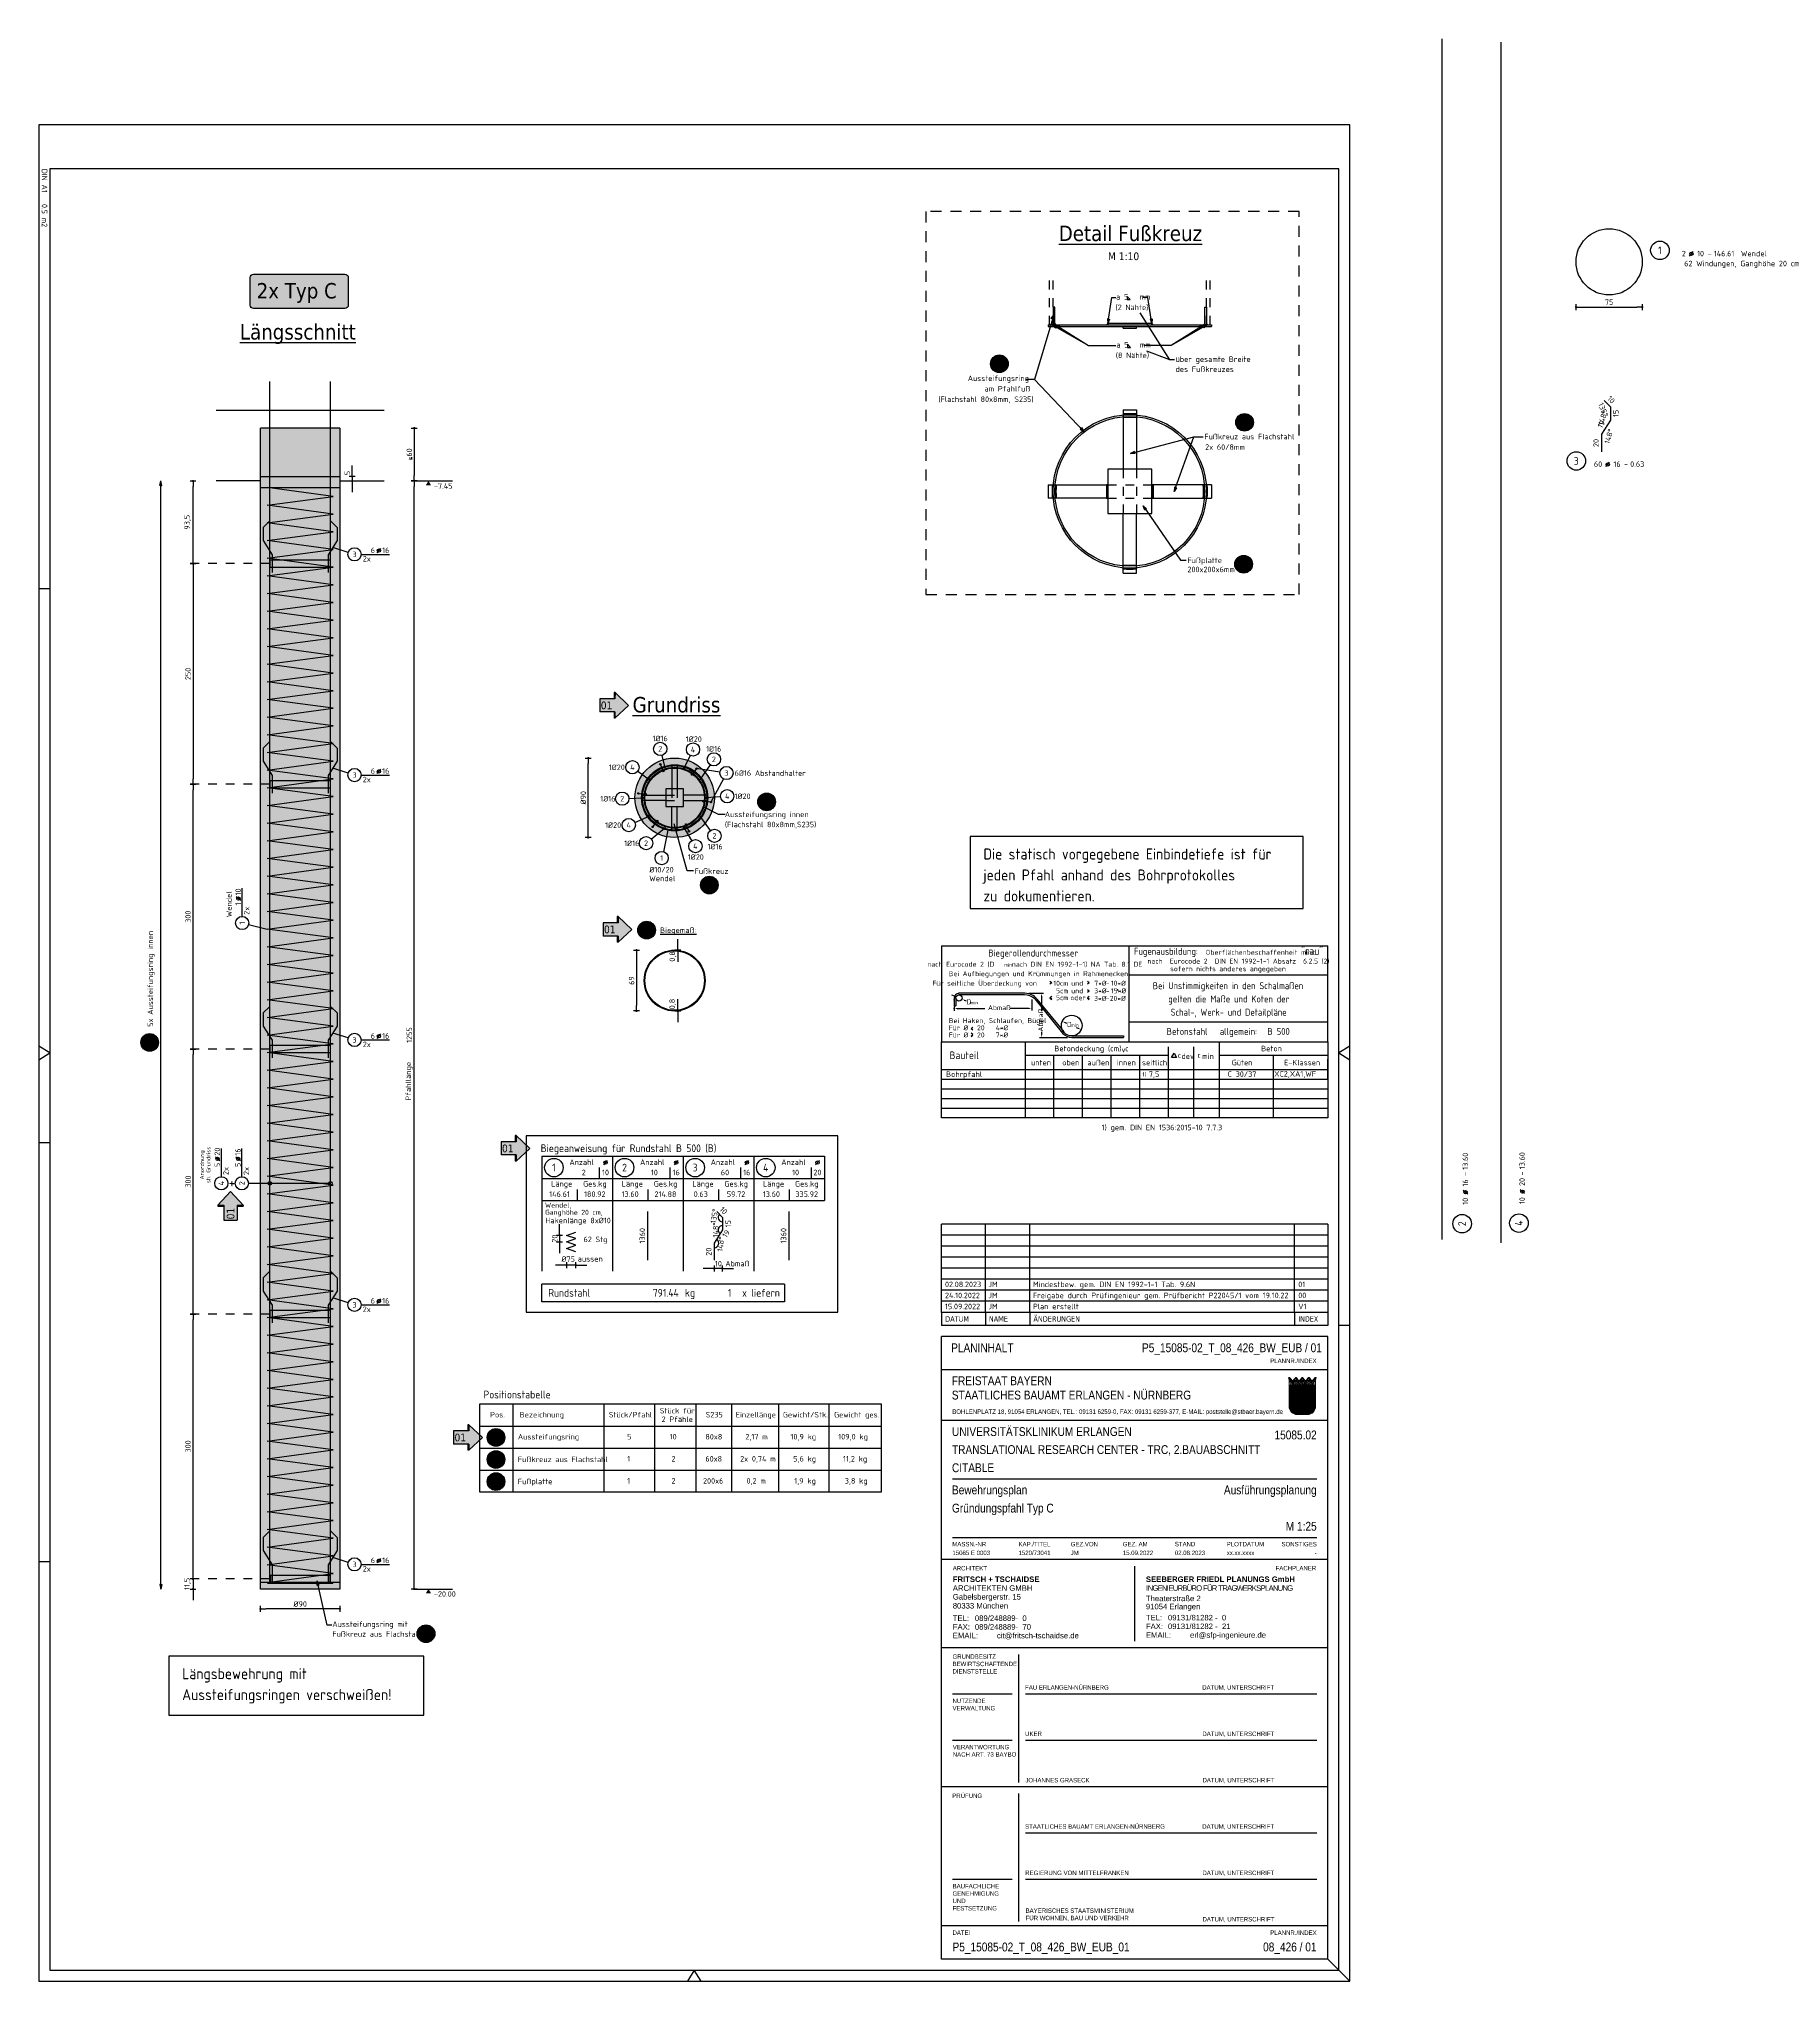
# Model space of a CAD drawing. Extents: x -16.3 to 3.5, y -17.8 to 4.2.
import ezdxf
from ezdxf.enums import TextEntityAlignment as Align

# ---------------------------------------------------------------- set-up
doc = ezdxf.new("R2010")
doc.units = 0
doc.header["$LTSCALE"] = 0.25
for name, pattern in [('AUSGEZOGEN', [1000.01, 1000, 0.01]), ('DASHDOT2', [0.5, 0.25, -0.125, 0, -0.125]), ('DOT', [0.175, 0.05, -0.125]), ('PUNKT', [0.175, 0.05, -0.125]), ('STRICHLINIE', [0.75, 0.5, -0.25])]:
    doc.linetypes.add(name, pattern=pattern)
for name, color, linetype in [('1__LINE_ACI_7', 7, 'Continuous'), ('40 A Plankopf Text F+T', 7, 'Continuous'), ('ACHSEN', 7, 'Continuous'), ('BET-ANS', 7, 'Continuous'), ('BETON', 7, 'Continuous'), ('DETAIL', 7, 'Continuous'), ('DRUEBER', 7, 'Continuous'), ('grau_hell', 7, 'Continuous'), ('grau_mittel', 7, 'Continuous'), ('HILFE', 7, 'Continuous'), ('index', 7, 'Continuous'), ('koten', 7, 'Continuous'), ('MASSE', 7, 'Continuous'), ('OBJEKT', 7, 'Continuous'), ('POS', 7, 'Continuous'), ('RAHMEN', 7, 'Continuous'), ('RND', 7, 'Continuous'), ('RND_BILD', 7, 'Continuous'), ('STAHL', 7, 'Continuous'), ('STEMPEL', 7, 'Continuous'), ('TEXT', 7, 'Continuous')]:
    doc.layers.add(name, color=color, linetype=linetype)
doc.layers.add('NOPLOT', color=7, linetype='Continuous', plot=False)
doc.styles.add('ERSTELLTER_STIL_3', font='arial.ttf')
doc.styles.add('ERSTELLTER_STIL_4', font='arialbd.ttf')
doc.styles.add('helv', font='tahoma.ttf')
doc.styles.add('plankopf_ArialN', font='ARIALN.TTF')
doc.styles.add('txt', font='isocp.shx')
doc.linetypes.add('ZICKZACK', pattern='A,0.0001,-0.2,[131,ltypeshp.shx,S=0.2,R=0,X=-0.2,Y=0],-0.4,[131,ltypeshp.shx,S=0.2,R=180,X=0.2,Y=0],-0.2', length=0.8001)
doc.dimstyles.new('DOT_I', dxfattribs={"dimscale": 0.25, "dimtxt": 0.25, "dimasz": 0.25, "dimexe": 0.1, "dimexo": 0.3, "dimgap": 0.1, "dimtad": 1, "dimdec": 3, "dimzin": 3, "dimtxsty": 'txt', "dimblk": 'DOT', "dimblk1": 'DOT', "dimblk2": 'DOT', "dimsah": 1, "dimcen": 0.1, "dimse1": 1, "dimse2": 1, "dimazin": 0, "dimtfac": 1, "dimtdec": 4, "dimtix": 1, "dimtmove": 2, "dimatfit": 3, "dimfxl": 0, "dimtvp": 1, "dimtolj": 1, "dimtzin": 0, "dimarcsym": 0})
pattern_1 = [(0, (-322.07857, -163.97815), (8e-17, 0.254), [])]

# ---------------------------------------------------------------- blocks, each defined once
blk = doc.blocks.new('DINA1')
at = {"layer": 'RAHMEN'}
for p, q in [((0, 59.4), (0, 0)), ((84.1, 59.4), (0, 59.4)), ((84.1, 0), (84.1, 59.4)), ((0, 0), (84.1, 0))]:
    blk.add_line(p, q, dxfattribs=at)
at = {"layer": 'RAHMEN', "color": 7, "linetype": 'Continuous'}
for p, q in [((41.74, 59.4), (42.05, 58.9)), ((42.05, 58.9), (42.36, 59.4)), ((84.1, 30.01), (83.6, 29.7)), ((83.6, 29.7), (84.1, 29.39)), ((42.05, 0.5), (41.74, 0)), ((42.36, 0), (42.05, 0.5))]:
    blk.add_line(p, q, dxfattribs=at)
at = {"layer": 'RAHMEN', "color": 5}
for p, q in [((2, 58.9), (2, 0.5)), ((83.6, 58.9), (2, 58.9)), ((83.6, 0.5), (83.6, 58.9)), ((2, 0.5), (83.6, 0.5))]:
    blk.add_line(p, q, dxfattribs=at)
at = {"layer": 'RAHMEN', "color": 7}
for p, q in [((21, 0), (21, 0.5)), ((46.1, 0), (46.1, 0.5)), ((65.1, 0.5), (65.1, 0))]:
    blk.add_line(p, q, dxfattribs=at)
at = {"layer": 'RAHMEN', "color": 7, "style": 'txt'}
blk.add_text('DIN A1   0.5 m2', height=0.25, dxfattribs=at).set_placement((1.989, 0.133))
blk = doc.blocks.new('Bundeslandwappen')
at = {"lineweight": 9, "true_color": 0xffffff}
for points in [[(-5.75, 16.5), (-5.98, 16.5), (-5.98, 16.29), (-5.75, 16.29)], [(-5.09, 15.68), (-5.31, 15.68), (-5.31, 15.47), (-5.09, 15.47)], [(-3.49, 15.68), (-3.71, 15.68), (-3.71, 15.47), (-3.49, 15.47)], [(-2.82, 16.5), (-3.05, 16.5), (-3.05, 16.29), (-2.82, 16.29)], [(-2.15, 15.68), (-2.38, 15.68), (-2.38, 15.47), (-2.15, 15.47)], [(-0.56, 15.68), (-0.78, 15.68), (-0.78, 15.47), (-0.56, 15.47)], [(0.11, 16.5), (-0.11, 16.5), (-0.11, 16.29), (0.11, 16.29)], [(0.78, 15.68), (0.56, 15.68), (0.56, 15.47), (0.78, 15.47)], [(2.38, 15.68), (2.15, 15.68), (2.15, 15.47), (2.38, 15.47)], [(3.05, 16.5), (2.82, 16.5), (2.82, 16.29), (3.05, 16.29)], [(3.71, 15.68), (3.49, 15.68), (3.49, 15.47), (3.71, 15.47)], [(5.31, 15.68), (5.09, 15.68), (5.09, 15.47), (5.31, 15.47)], [(5.98, 16.5), (5.75, 16.5), (5.75, 16.29), (5.98, 16.29)]]:
    blk.add_hatch(color=7, dxfattribs=at).paths.add_polyline_path(points)
at = {"true_color": 0xffffff}
for points in [[(-5.34, 12.59), (-5.7, 12.59), (-5.7, 12.19), (-5.07, 11.96)], [(-3.57, 8.42), (-5.7, 9.18), (-5.7, 6.17), (-2.07, 4.88)], [(-1.42, 10.67), (-5.07, 11.96), (-3.57, 8.42), (0.08, 7.13)], [(0.86, 12.59), (-2.24, 12.59), (-1.42, 10.67), (2.23, 9.38)], [(3.96, 12.59), (1.66, 12.59), (4.37, 11.63)], [(5.7, 8.15), (2.23, 9.38), (3.73, 5.84), (5.7, 5.14)], [(5.7, 11.16), (4.37, 11.63), (5.7, 8.5)], [(-5.7, 6.14), (-5.7, 3.7, 0.041392), (-5.65, 3.14), (-4.21, 2.63)], [(-0.56, 1.34), (-4.21, 2.63), (-3.29, 0.45, 0.073774), (-2.3, 0.3), (-0.12, 0.3)], [(1.58, 3.59), (-2.07, 4.88), (-0.56, 1.34), (2.36, 0.3, 0.043654), (2.95, 0.36)], [(3.73, 5.84), (0.08, 7.13), (1.58, 3.59), (5.23, 2.29)]]:
    blk.add_hatch(color=7, dxfattribs=at).paths.add_polyline_path(points)
at = {"lineweight": 9}
h = blk.add_hatch(dxfattribs=at)
h.set_pattern_fill('ANSI31', color=256, scale=0.08, angle=315, style=0)
h.set_pattern_definition(pattern_1)
h.paths.add_polyline_path([(-5.07, 11.96), (-5.7, 12.19), (-5.7, 9.18), (-3.57, 8.42)])
h = blk.add_hatch(dxfattribs=at)
h.set_pattern_fill('ANSI31', color=256, scale=0.08, angle=315, style=0)
h.set_pattern_definition(pattern_1)
h.paths.add_polyline_path([(-2.24, 12.59), (-5.34, 12.59), (-5.07, 11.96), (-1.42, 10.67)])
h = blk.add_hatch(dxfattribs=at)
h.set_pattern_fill('ANSI31', color=256, scale=0.08, angle=315, style=0)
h.set_pattern_definition(pattern_1)
h.paths.add_polyline_path([(2.23, 9.38), (-1.42, 10.67), (0.08, 7.13), (3.73, 5.84)])
h = blk.add_hatch(dxfattribs=at)
h.set_pattern_fill('ANSI31', color=256, scale=0.08, angle=315, style=0)
h.set_pattern_definition(pattern_1)
h.paths.add_polyline_path([(4.37, 11.63), (1.66, 12.59), (0.86, 12.59), (2.23, 9.38), (5.7, 8.15), (5.7, 8.5)])
h = blk.add_hatch(dxfattribs=at)
h.set_pattern_fill('ANSI31', color=256, scale=0.08, angle=315, style=0)
h.set_pattern_definition(pattern_1)
h.paths.add_polyline_path([(5.7, 12.59), (3.96, 12.59), (4.37, 11.63), (5.7, 11.16)])
h = blk.add_hatch(dxfattribs=at)
h.set_pattern_fill('ANSI31', color=256, scale=0.08, angle=315, style=0)
h.set_pattern_definition(pattern_1)
h.paths.add_polyline_path([(-2.07, 4.88), (-5.7, 6.17), (-5.7, 6.14), (-4.21, 2.63), (-0.56, 1.34)])
h = blk.add_hatch(dxfattribs=at)
h.set_pattern_fill('ANSI31', color=256, scale=0.08, angle=315, style=0)
h.set_pattern_definition(pattern_1)
h.paths.add_polyline_path([(-4.21, 2.63), (-5.65, 3.14, 0.285055), (-3.29, 0.45)])
h = blk.add_hatch(dxfattribs=at)
h.set_pattern_fill('ANSI31', color=256, scale=0.08, angle=315, style=0)
h.set_pattern_definition(pattern_1)
h.paths.add_polyline_path([(0.08, 7.13), (-3.57, 8.42), (-2.07, 4.88), (1.58, 3.59)])
h = blk.add_hatch(dxfattribs=at)
h.set_pattern_fill('ANSI31', color=256, scale=0.08, angle=315, style=0)
h.set_pattern_definition(pattern_1)
h.paths.add_polyline_path([(-0.56, 1.34), (-0.12, 0.3), (2.3, 0.3, 0.004354), (2.36, 0.3)])
h = blk.add_hatch(dxfattribs=at)
h.set_pattern_fill('ANSI31', color=256, scale=0.08, angle=315, style=0)
h.set_pattern_definition(pattern_1)
h.paths.add_polyline_path([(5.31, 2.11), (5.23, 2.29), (1.58, 3.59), (2.95, 0.36, 0.22704)])
h = blk.add_hatch(dxfattribs=at)
h.set_pattern_fill('ANSI31', color=256, scale=0.08, angle=315, style=0)
h.set_pattern_definition(pattern_1)
h.paths.add_polyline_path([(5.7, 5.14), (3.73, 5.84), (5.23, 2.29), (5.37, 2.24, 0.111178), (5.7, 3.7)])
for p, q in [((-6, 16.1), (-6, 3.7)), ((-6, 13.29), (6, 13.29)), ((-6, 12.94), (6, 12.94)), ((-5.7, 12.59), (-5.7, 3.7)), ((-5.7, 12.59), (5.7, 12.59)), ((-5.7, 12.19), (5.7, 8.15)), ((-5.7, 9.18), (5.7, 5.14)), ((-5.64, 14.97), (-5.64, 15.18)), ((-5.61, 16.59), (-5.62, 16.68)), ((-5.34, 12.59), (-0.12, 0.3)), ((-5.33, 15.19), (-5.33, 15.05)), ((-4.68, 14.54), (-5.26, 14.54)), ((-4.12, 14.54), (-3.54, 14.54)), ((-3.47, 15.19), (-3.47, 15.05)), ((-3.36, 13.9), (-2.93, 14.17)), ((-2.93, 13.63), (-3.36, 13.9)), ((-3.19, 16.59), (-3.18, 16.67)), ((-3.16, 14.97), (-3.16, 15.18)), ((-2.93, 15.58), (-2.93, 14.47)), ((-2.93, 14.17), (-2.5, 13.9)), ((-2.5, 13.9), (-2.93, 13.63)), ((-2.71, 14.97), (-2.71, 15.18)), ((-2.68, 16.59), (-2.69, 16.67)), ((-2.4, 15.19), (-2.4, 15.05)), ((-1.74, 14.54), (-2.32, 14.54)), ((-2.24, 12.59), (2.95, 0.36)), ((-1.19, 14.54), (-0.61, 14.54)), ((-0.54, 15.19), (-0.54, 15.05)), ((0, 14.17), (-0.43, 13.9)), ((-0.43, 13.9), (0, 13.63)), ((-0.25, 16.59), (-0.24, 16.67)), ((-0.22, 14.97), (-0.22, 15.18)), ((0, 15.58), (0, 14.47)), ((0.43, 13.9), (0, 14.17)), ((0, 13.63), (0.43, 13.9)), ((0.22, 14.97), (0.22, 15.18)), ((0.25, 16.59), (0.24, 16.67)), ((0.54, 15.19), (0.54, 15.05)), ((1.19, 14.54), (0.61, 14.54)), ((0.86, 12.59), (5.31, 2.11)), ((1.66, 12.59), (5.7, 11.16)), ((1.74, 14.54), (2.32, 14.54)), ((2.4, 15.19), (2.4, 15.05)), ((2.93, 14.17), (2.5, 13.9)), ((2.5, 13.9), (2.93, 13.63)), ((2.68, 16.59), (2.69, 16.67)), ((2.71, 14.97), (2.71, 15.18)), ((2.93, 15.58), (2.93, 14.47)), ((3.36, 13.9), (2.93, 14.17)), ((2.93, 13.63), (3.36, 13.9)), ((3.16, 14.97), (3.16, 15.18)), ((3.19, 16.59), (3.18, 16.67)), ((3.47, 15.19), (3.47, 15.05)), ((4.12, 14.54), (3.54, 14.54)), ((3.96, 12.59), (5.7, 8.5)), ((4.68, 14.54), (5.26, 14.54)), ((5.33, 15.19), (5.33, 15.05)), ((5.61, 16.59), (5.62, 16.68)), ((5.64, 14.97), (5.64, 15.18)), ((5.7, 3.7), (5.7, 12.59)), ((6, 3.7), (6, 16.1)), ((-5.7, 6.17), (5.37, 2.24)), ((-5.7, 6.14), (-3.29, 0.45)), ((-5.66, 3.14), (2.36, 0.3)), ((-2.3, 0.3), (2.3, 0.3)), ((-2.3, 0), (2.3, 0))]:
    blk.add_line(p, q, dxfattribs=at)
for points in [[(-5.75, 16.29), (-5.98, 16.29), (-5.98, 16.5), (-5.75, 16.5)], [(-5.09, 15.47), (-5.31, 15.47), (-5.31, 15.68), (-5.09, 15.68)], [(-4.07, 13.71), (-4.83, 13.71), (-4.83, 14.1), (-4.07, 14.1)], [(-3.71, 15.47), (-3.49, 15.47), (-3.49, 15.68), (-3.71, 15.68)], [(-2.82, 16.29), (-3.05, 16.29), (-3.05, 16.5), (-2.82, 16.5)], [(-2.15, 15.47), (-2.38, 15.47), (-2.38, 15.68), (-2.15, 15.68)], [(-1.8, 13.71), (-1.04, 13.71), (-1.04, 14.1), (-1.8, 14.1)], [(-0.78, 15.47), (-0.56, 15.47), (-0.56, 15.68), (-0.78, 15.68)], [(0.11, 16.29), (-0.11, 16.29), (-0.11, 16.5), (0.11, 16.5)], [(0.78, 15.47), (0.56, 15.47), (0.56, 15.68), (0.78, 15.68)], [(1.8, 13.71), (1.04, 13.71), (1.04, 14.1), (1.8, 14.1)], [(2.15, 15.47), (2.38, 15.47), (2.38, 15.68), (2.15, 15.68)], [(3.05, 16.29), (2.82, 16.29), (2.82, 16.5), (3.05, 16.5)], [(3.71, 15.47), (3.49, 15.47), (3.49, 15.68), (3.71, 15.68)], [(4.07, 13.71), (4.83, 13.71), (4.83, 14.1), (4.07, 14.1)], [(5.09, 15.47), (5.31, 15.47), (5.31, 15.68), (5.09, 15.68)], [(5.75, 16.29), (5.98, 16.29), (5.98, 16.5), (5.75, 16.5)]]:
    blk.add_lwpolyline(points, close=True, dxfattribs=at)
for centre in [(-5.28, 13.9), (-3.71, 13.9), (-2.2, 13.9), (-0.68, 13.9), (0.68, 13.9), (2.2, 13.9), (3.71, 13.9), (5.28, 13.9)]:
    blk.add_circle(centre, 0.123, dxfattribs=at)
for centre, radius, start, end in [((-5.89, 16.45), 0.362, 44.66814, 253.11831), ((-5.67, 16.67), 0.05, 6.6615, 44.66814), ((-5.49, 15.18), 0.157, 3.2756, 179.55206), ((-5.19, 14.99), 0.453, 182.83284, 261.30427), ((-5.56, 16.59), 0.05, 186.6615, 265.62087), ((-5.42, 15.99), 0.179, 74.78828, 15.13561), ((-5.59, 16.26), 0.281, 346.02321, 85.62087), ((-5.36, 16.21), 0.05, 254.78828, 346.02321), ((-5.26, 15.23), 0.191, 249.63581, 3.08566), ((-5.2, 16.05), 0.05, 93.06329, 195.13561), ((-5.19, 15.87), 0.224, 350.95424, 93.06329), ((-5.02, 15.24), 0.05, 82.94673, 183.08566), ((-4.99, 15.54), 0.249, 262.94673, 77.88554), ((-4.92, 15.83), 0.05, 170.95424, 257.88554), ((-4.62, 14.89), 0.224, 71.40005, 0), ((-4.71, 14.85), 0.312, 275.96495, 353.97732), ((-4.4, 15.24), 0.208, 317.07745, 222.92255), ((-4.18, 14.89), 0.224, 180, 108.59995), ((-4.09, 14.85), 0.312, 186.02268, 264.03505), ((-3.81, 15.54), 0.249, 102.11446, 277.05327), ((-3.88, 15.83), 0.05, 282.11446, 9.04576), ((-3.61, 15.87), 0.224, 86.93671, 189.04576), ((-3.78, 15.24), 0.05, 356.91434, 97.05327), ((-3.54, 15.23), 0.191, 176.91434, 290.36419), ((-3.6, 16.05), 0.05, 344.86439, 86.93671), ((-3.38, 15.99), 0.179, 164.86439, 105.21172), ((-3.61, 14.99), 0.453, 278.69573, 357.16716), ((-3.21, 16.26), 0.281, 94.37913, 193.97679), ((-3.44, 16.21), 0.05, 193.97679, 285.21172), ((-3.31, 15.18), 0.157, 0.44794, 176.7244), ((-3.24, 16.59), 0.05, 274.37913, 353.3385), ((-3.13, 16.67), 0.05, 155.22882, 173.3385), ((-2.93, 16.58), 0.264, 24.0166, 155.34093), ((-2.55, 15.18), 0.157, 3.2756, 179.55206), ((-2.26, 14.99), 0.453, 182.83284, 261.30427), ((-2.74, 16.66), 0.05, 6.6615, 24.0166), ((-2.63, 16.59), 0.05, 186.6615, 265.62087), ((-2.49, 15.99), 0.179, 74.78828, 15.13561), ((-2.65, 16.26), 0.281, 346.02321, 85.62087), ((-2.43, 16.21), 0.05, 254.78828, 346.02321), ((-2.33, 15.23), 0.191, 249.63581, 3.08566), ((-2.27, 16.05), 0.05, 93.06329, 195.13561), ((-2.26, 15.87), 0.224, 350.95424, 93.06329), ((-2.09, 15.24), 0.05, 82.94673, 183.08566), ((-2.05, 15.54), 0.249, 262.94673, 77.88554), ((-1.99, 15.83), 0.05, 170.95424, 257.88554), ((-1.69, 14.89), 0.224, 71.40005, 0), ((-1.78, 14.85), 0.312, 275.96495, 353.97732), ((-1.47, 15.24), 0.208, 317.07745, 222.92255), ((-1.24, 14.89), 0.224, 180, 108.59995), ((-1.16, 14.85), 0.312, 186.02268, 264.03505), ((-0.88, 15.54), 0.249, 102.11446, 277.05327), ((-0.94, 15.83), 0.05, 282.11446, 9.04576), ((-0.67, 15.87), 0.224, 86.93671, 189.04576), ((-0.84, 15.24), 0.05, 356.91434, 97.05327), ((-0.6, 15.23), 0.191, 176.91434, 290.36419), ((-0.66, 16.05), 0.05, 344.86439, 86.93671), ((-0.44, 15.99), 0.179, 164.86439, 105.21172), ((-0.68, 14.99), 0.453, 278.69573, 357.16716), ((-0.28, 16.26), 0.281, 94.37913, 193.97679), ((-0.5, 16.21), 0.05, 193.97679, 285.21172), ((-0.38, 15.18), 0.157, 0.44794, 176.7244), ((-0.3, 16.59), 0.05, 274.37913, 353.3385), ((0, 16.58), 0.264, 24.0166, 155.34093), ((-0.19, 16.67), 0.05, 155.22882, 173.3385), ((0.38, 15.18), 0.157, 3.2756, 179.55206), ((0.68, 14.99), 0.453, 182.83284, 261.30427), ((0.19, 16.66), 0.05, 6.6615, 24.0166), ((0.3, 16.59), 0.05, 186.6615, 265.62087), ((0.44, 15.99), 0.179, 74.78828, 15.13561), ((0.28, 16.26), 0.281, 346.02321, 85.62087), ((0.5, 16.21), 0.05, 254.78828, 346.02321), ((0.6, 15.23), 0.191, 249.63581, 3.08566), ((0.66, 16.05), 0.05, 93.06329, 195.13561), ((0.67, 15.87), 0.224, 350.95424, 93.06329), ((0.84, 15.24), 0.05, 82.94673, 183.08566), ((0.88, 15.54), 0.249, 262.94673, 77.88554), ((0.94, 15.83), 0.05, 170.95424, 257.88554), ((1.24, 14.89), 0.224, 71.40005, 0), ((1.16, 14.85), 0.312, 275.96495, 353.97732), ((1.47, 15.24), 0.208, 317.07745, 222.92255), ((1.69, 14.89), 0.224, 180, 108.59995), ((1.78, 14.85), 0.312, 186.02268, 264.03505), ((2.05, 15.54), 0.249, 102.11446, 277.05327), ((1.99, 15.83), 0.05, 282.11446, 9.04576), ((2.26, 15.87), 0.224, 86.93671, 189.04576), ((2.09, 15.24), 0.05, 356.91434, 97.05327), ((2.33, 15.23), 0.191, 176.91434, 290.36419), ((2.27, 16.05), 0.05, 344.86439, 86.93671), ((2.49, 15.99), 0.179, 164.86439, 105.21172), ((2.26, 14.99), 0.453, 278.69573, 357.16716), ((2.65, 16.26), 0.281, 94.37913, 193.97679), ((2.43, 16.21), 0.05, 193.97679, 285.21172), ((2.55, 15.18), 0.157, 0.44794, 176.7244), ((2.63, 16.59), 0.05, 274.37913, 353.3385), ((2.93, 16.58), 0.264, 24.0166, 155.34093), ((2.74, 16.67), 0.05, 155.22882, 173.3385), ((3.31, 15.18), 0.157, 3.2756, 179.55206), ((3.61, 14.99), 0.453, 182.83284, 261.30427), ((3.13, 16.66), 0.05, 6.6615, 24.0166), ((3.24, 16.59), 0.05, 186.6615, 265.62087), ((3.38, 15.99), 0.179, 74.78828, 15.13561), ((3.21, 16.26), 0.281, 346.02321, 85.62087), ((3.44, 16.21), 0.05, 254.78828, 346.02321), ((3.54, 15.23), 0.191, 249.63581, 3.08566), ((3.6, 16.05), 0.05, 93.06329, 195.13561), ((3.61, 15.87), 0.224, 350.95424, 93.06329), ((3.78, 15.24), 0.05, 82.94673, 183.08566), ((3.81, 15.54), 0.249, 262.94673, 77.88554), ((3.88, 15.83), 0.05, 170.95424, 257.88554), ((4.18, 14.89), 0.224, 71.40005, 0), ((4.09, 14.85), 0.312, 275.96495, 353.97732), ((4.4, 15.24), 0.208, 317.07745, 222.92255), ((4.62, 14.89), 0.224, 180, 108.59995), ((4.71, 14.85), 0.312, 186.02268, 264.03505), ((4.99, 15.54), 0.249, 102.11446, 277.05327), ((4.92, 15.83), 0.05, 282.11446, 9.04576), ((5.19, 15.87), 0.224, 86.93671, 189.04576), ((5.02, 15.24), 0.05, 356.91434, 97.05327), ((5.26, 15.23), 0.191, 176.91434, 290.36419), ((5.2, 16.05), 0.05, 344.86439, 86.93671), ((5.42, 15.99), 0.179, 164.86439, 105.21172), ((5.19, 14.99), 0.453, 278.69573, 357.16716), ((5.59, 16.26), 0.281, 94.37913, 193.97679), ((5.36, 16.21), 0.05, 193.97679, 285.21172), ((5.49, 15.18), 0.157, 0.44794, 176.7244), ((5.56, 16.59), 0.05, 274.37913, 353.3385), ((5.67, 16.67), 0.05, 135.33186, 173.3385), ((5.89, 16.45), 0.362, 286.88169, 135.33186), ((-2.3, 3.7), 3.7, 180, 270), ((-2.3, 3.7), 3.4, 180, 270), ((2.3, 3.7), 3.7, 270, 0), ((2.3, 3.7), 3.4, 270, 0)]:
    blk.add_arc(centre, radius, start, end, dxfattribs=at)
blk = doc.blocks.new('Plankopf_PU')
for p, q in [((-18.5, 25.4), (-18.5, 27.7)), ((-1, 27.7), (-18.5, 27.7)), ((-1, 27.7), (-18.5, 27.7)), ((-1, 25.4), (-1, 27.7)), ((-1, 25.4), (-18.5, 25.4)), ((-1, 25.4), (-18.5, 25.4)), ((-18.5, 19.1), (-18.5, 25.4)), ((-1, 19.1), (-1, 25.4)), ((-1.5, 22.75), (-18, 22.75)), ((-18, 20.1), (-1.5, 20.1)), ((-18.5, 15.1), (-18.5, 19.1)), ((-1, 19.1), (-18.5, 19.1)), ((-9.75, 18.8), (-9.75, 15.4)), ((-1, 15.1), (-1, 19.1)), ((-1, 15.1), (-18.5, 15.1)), ((-1, 15.1), (-18.5, 15.1)), ((-18.5, 8.8), (-18.5, 15.1)), ((-1, 8.8), (-1, 15.1)), ((-15, 9), (-15, 14.8)), ((-15.3, 13), (-18, 13)), ((-1.5, 13), (-14.7, 13)), ((-15.3, 10.9), (-18, 10.9)), ((-1.5, 10.9), (-14.7, 10.9)), ((-18.5, 2.5), (-18.5, 8.8)), ((-1, 8.8), (-18.5, 8.8)), ((-1, 2.5), (-1, 8.8)), ((-15, 2.7), (-15, 8.5)), ((-1.5, 6.7), (-14.7, 6.7)), ((-15.3, 4.6), (-18, 4.6)), ((-1.5, 4.6), (-14.7, 4.6)), ((-1, 2.5), (-18.5, 2.5)), ((-18.5, 1), (-18.5, 2.5)), ((-1, 2.5), (-18.5, 2.5)), ((-1, 1), (-1, 2.5)), ((-1, 1), (-18.5, 1))]:
    blk.add_line(p, q)
at = {"xscale": 0.1, "yscale": 0.1, "zscale": 0.1}
blk.add_blockref('Bundeslandwappen', (-2.148, 25.669), dxfattribs=at)
at = {"linetype": 'AUSGEZOGEN', "lineweight": 35, "style": 'plankopf_ArialN'}
for s, height, p in [('FREISTAAT BAYERN', 0.4, (-18.032, 27.401)), ('PRÜFUNG', 0.2, (-18.013, 8.5))]:
    blk.add_text(s, height=height, dxfattribs=at).set_placement(p, align=Align.TOP_LEFT)
blk.add_text('STAATLICHES BAUAMT ERLANGEN - NÜRNBERG', height=0.4, dxfattribs=at).set_placement((-18.032, 26.552), align=Align.MIDDLE_LEFT)
at = {"style": 'plankopf_ArialN'}
for s, p in [('BOHLENPLATZ 18, 91054 ERLANGEN, TEL.: 09131 6259-0, FAX: 09131 6259-377, E-MAIL: poststelle@stbaer.bayern.de', (-18.012, 25.702)), ('MASSN.-NR', (-18.011, 19.698)), ('KAP./TITEL', (-15.01, 19.698)), ('GEZ.VON', (-12.644, 19.7)), ('GEZ. AM', (-10.286, 19.7)), ('STAND', (-7.927, 19.702)), ('PLOTDATUM', (-5.574, 19.7)), ('FAU ERLANGEN-NÜRNBERG', (-14.712, 13.207)), ('DATUM, UNTERSCHRIFT', (-6.687, 13.207)), ('UKER', (-14.712, 11.107)), ('DATUM, UNTERSCHRIFT', (-6.68, 11.106)), ('JOHANNES GRASECK', (-14.7, 9.005)), ('DATUM, UNTERSCHRIFT', (-6.675, 9.005)), ('STAATLICHES BAUAMT ERLANGEN-NÜRNBERG', (-14.712, 6.907)), ('DATUM, UNTERSCHRIFT', (-6.687, 6.907)), ('REGIERUNG VON MITTELFRANKEN', (-14.705, 4.806)), ('DATUM, UNTERSCHRIFT', (-6.68, 4.806)), ('DATUM, UNTERSCHRIFT', (-6.675, 2.705)), ('DATEI', (-18.002, 2.095))]:
    blk.add_text(s, height=0.2, dxfattribs=at).set_placement(p)
for s, p in [('SONSTIGES', (-1.493, 19.7)), ('PLANNR./INDEX', (-1.501, 2.095))]:
    blk.add_text(s, height=0.2, dxfattribs=at).set_placement(p, align=Align.RIGHT)
at = {"linetype": 'AUSGEZOGEN', "lineweight": 35, "style": 'plankopf_ArialN'}
blk.add_text('ARCHITEKT', height=0.2, dxfattribs=at).set_placement((-17.989, 18.607))
blk.add_text('FACHPLANER', height=0.2, dxfattribs=at).set_placement((-1.52, 18.611), align=Align.RIGHT)
at = {"insert": (-5.574, 19.303), "char_height": 0.2, "attachment_point": 7, "style": 'plankopf_ArialN'}
blk.add_mtext('xx.xx.xxxx', dxfattribs=at)
at = {"char_height": 0.2, "attachment_point": 1, "style": 'plankopf_ArialN'}
for s, insert, width in [('GRUNDBESITZ\\PBEWIRTSCHAFTENDE DIENSTSTELLE', (-18, 14.804), 2.5), ('NUTZENDE^JVERWALTUNG', (-17.998, 12.8), 2.69843), ('VERANTWORTUNG  NACH ART. 73 BAYBO', (-17.988, 10.705), 2.68768), ('BAUFACHLICHE GENEHMIGUNG UND FESTSETZUNG', (-17.998, 4.404), 2.2311), ('BAYERISCHES STAATSMINISTERIUM ^JFÜR WOHNEN, BAU UND VERKEHR', (-14.689, 3.294), 9.29412)]:
    blk.add_mtext(s, dxfattribs=dict(at, insert=insert, width=width))
at = {"style": 'plankopf_ArialN'}
for tag, p in [('PROJEKTBEZEICHNUNGZ1', (-18.025, 24.578)), ('PROJEKTBEZEICHNUNGZ2', (-18.025, 23.761)), ('PROJEKTBEZEICHNUNGZ3', (-18.025, 22.941))]:
    blk.add_attdef(tag, text='', height=0.4, dxfattribs=at).set_placement(p, align=Align.BOTTOM_LEFT)
for tag, p in [('GEB.-NR', (-1.5, 24.946)), ('0.000X', (-1.507, 1.749))]:
    blk.add_attdef(tag, text='', height=0.4, dxfattribs=at).set_placement(p, align=Align.TOP_RIGHT)
for tag, p, height in [('PLANINHALTZ1', (-18.025, 22.055), 0.4), ('PLANINHALTZ2', (-18.025, 21.232), 0.4), ('PLANINHALTZ3', (-18.025, 20.409), 0.4), ('MASSN.-NR', (-18.005, 19.303), 0.2), ('KAPITEL/TITEL', (-15.01, 19.303), 0.2), ('GEZ_VON', (-12.644, 19.303), 0.2), ('GEZ_AM', (-10.286, 19.303), 0.2), ('STAND', (-7.927, 19.303), 0.2)]:
    blk.add_attdef(tag, p, '', height=height, dxfattribs=at)
for tag, height, p in [('PLANUNGSPHASE', 0.4, (-1.5, 22.055)), ('PROJEKTKATEGORIE', 0.4, (-1.5, 21.232)), ('MAßSTAB', 0.4, (-1.5, 20.409)), ('SONSTIGES', 0.2, (-1.5, 19.303))]:
    blk.add_attdef(tag, text='', height=height, dxfattribs=at).set_placement(p, align=Align.RIGHT)
at = {"layer": '40 A Plankopf Text F+T', "color": 7, "linetype": 'Continuous', "lineweight": 13, "char_height": 0.25, "attachment_point": 7}
for s, insert, style in [('\\A1;ARCHITEKTEN GMBH', (-17.988, 17.68), 'ERSTELLTER_STIL_3'), ('\\A1;FRITSCH + TSCHAIDSE ', (-17.988, 18.081), 'ERSTELLTER_STIL_4'), ('\\A1;SEEBERGER FRIEDL PLANUNGS GmbH', (-9.238, 18.081), 'ERSTELLTER_STIL_4'), ('\\A1;{\\T0.8;INGENIEURBÜRO FÜR TRAGWERKSPLANUNG}', (-9.238, 17.68), 'ERSTELLTER_STIL_3'), ('\\A1;80333 München', (-17.988, 16.879), 'ERSTELLTER_STIL_3'), ('\\A1;Gabelsbergerstr. 15', (-17.988, 17.212), 'ERSTELLTER_STIL_3'), ('\\A1;Theaterstraße 2', (-9.238, 17.212), 'ERSTELLTER_STIL_3'), ('\\A1;91054 Erlangen', (-9.238, 16.771), 'ERSTELLTER_STIL_3')]:
    blk.add_mtext(s, dxfattribs=dict(at, insert=insert, style=style))
at = {"layer": '40 A Plankopf Text F+T', "color": 7, "linetype": 'Continuous', "lineweight": 13, "char_height": 0.25, "attachment_point": 7, "line_spacing_factor": 0.945293, "style": 'ERSTELLTER_STIL_3'}
for s, insert in [('\\A1;TEL: ^I089/248889-  0\\PFAX: ^I089/248889-  70\\PEMAIL: ^Icit@fritsch-tschaidse.de', (-17.988, 15.481)), ('\\A1;TEL: ^I09131/81282 -  0\\PFAX: ^I09131/81282 -  21\\PEMAIL: ^Ierl@sfp-ingenieure.de', (-9.238, 15.481))]:
    blk.add_mtext(s, dxfattribs=dict(at, insert=insert))
blk = doc.blocks.new('Plankopf-ER')
at = {"layer": 'RAHMEN', "color": 7, "linetype": 'Continuous'}
for p, q in [((-0.5, 4.6), (-18, 4.6)), ((-18, 4.1), (-18, 4.6)), ((-16, 4.1), (-16, 4.6)), ((-14, 4.1), (-14, 4.6)), ((-2, 4.1), (-2, 4.6)), ((-0.5, 4.6), (-0.5, 4.1)), ((-0.5, 4.1), (-18, 4.1)), ((-18, 3.6), (-18, 4.1)), ((-0.5, 3.6), (-18, 3.6)), ((-18, 3.1), (-18, 3.6)), ((-16, 3.6), (-16, 4.1)), ((-16, 3.1), (-16, 3.6)), ((-14, 3.6), (-14, 4.1)), ((-14, 3.1), (-14, 3.6)), ((-2, 3.6), (-2, 4.1)), ((-2, 3.1), (-2, 3.6)), ((-0.5, 4.1), (-0.5, 3.6)), ((-0.5, 3.6), (-0.5, 3.1)), ((-0.5, 3.1), (-18, 3.1)), ((-18, 2.6), (-18, 3.1)), ((-16, 2.6), (-16, 3.1)), ((-14, 2.6), (-14, 3.1)), ((-2, 2.6), (-2, 3.1)), ((-0.5, 3.1), (-0.5, 2.6)), ((-0.5, 2.6), (-18, 2.6)), ((-18, 2.1), (-18, 2.6)), ((-0.5, 2.1), (-18, 2.1)), ((-18, 1.6), (-18, 2.1)), ((-16, 2.1), (-16, 2.6)), ((-16, 1.6), (-16, 2.1)), ((-14, 2.1), (-14, 2.6)), ((-14, 1.6), (-14, 2.1)), ((-2, 2.1), (-2, 2.6)), ((-2, 1.6), (-2, 2.1)), ((-0.5, 2.6), (-0.5, 2.1)), ((-0.5, 2.1), (-0.5, 1.6)), ((-0.5, 1.6), (-18, 1.6)), ((-18, 1.1), (-18, 1.6)), ((-0.5, 1.1), (-18, 1.1)), ((-18, 0.6), (-18, 1.1)), ((-16, 1.1), (-16, 1.6)), ((-16, 0.6), (-16, 1.1)), ((-14, 1.1), (-14, 1.6)), ((-14, 0.6), (-14, 1.1)), ((-2, 1.1), (-2, 1.6)), ((-2, 0.6), (-2, 1.1)), ((-0.5, 1.6), (-0.5, 1.1)), ((-0.5, 1.1), (-0.5, 0.6)), ((-0.5, 0.6), (-18, 0.6)), ((-18, 0.6), (-18, 0)), ((-0.5, 0), (-18, 0)), ((-16, 0.6), (-16, 0)), ((-14, 0.6), (-14, 0)), ((-2, 0.6), (-2, 0)), ((-0.5, 0.6), (-0.5, 0))]:
    blk.add_line(p, q, dxfattribs=at)
at = {"layer": 'RAHMEN', "color": 7, "linetype": 'Continuous', "style": 'txt'}
for tag, p in [('INDEX-D8', (-17.841, 4.242)), ('INDEX-N8', (-15.876, 4.242)), ('INDEX-X8', (-13.857, 4.242)), ('INDEX8', (-1.833, 4.242)), ('INDEX-D7', (-17.841, 3.742)), ('INDEX-N7', (-15.876, 3.742)), ('INDEX-X7', (-13.857, 3.742)), ('INDEX7', (-1.833, 3.742)), ('INDEX-D6', (-17.841, 3.242)), ('INDEX-D5', (-17.841, 2.742)), ('INDEX-N6', (-15.876, 3.242)), ('INDEX-N5', (-15.876, 2.742)), ('INDEX-X6', (-13.857, 3.242)), ('INDEX-X5', (-13.857, 2.742)), ('INDEX6', (-1.833, 3.242)), ('INDEX5', (-1.833, 2.742)), ('INDEX-D4', (-17.841, 2.242)), ('INDEX-D3', (-17.841, 1.742)), ('INDEX-N4', (-15.876, 2.242)), ('INDEX-N3', (-15.876, 1.742)), ('INDEX-X4', (-13.857, 2.242)), ('INDEX-X3', (-13.857, 1.742)), ('INDEX4', (-1.833, 2.242)), ('INDEX3', (-1.833, 1.742)), ('INDEX-D2', (-17.841, 1.242)), ('INDEX-D1', (-17.841, 0.742)), ('INDEX-N2', (-15.876, 1.242)), ('INDEX-N1', (-15.876, 0.742)), ('INDEX-X2', (-13.857, 1.242)), ('INDEX-X1', (-13.857, 0.742)), ('INDEX2', (-1.833, 1.242)), ('INDEX1', (-1.833, 0.742))]:
    blk.add_attdef(tag, p, '', height=0.25, dxfattribs=at)
at = {"layer": 'STEMPEL', "color": 7, "linetype": 'Continuous', "style": 'helv'}
for s, p in [('DATUM', (-17.833, 0.176)), ('NAME', (-15.853, 0.176)), ('ÄNDERUNGEN', (-13.833, 0.176))]:
    blk.add_text(s, height=0.25, dxfattribs=at).set_placement(p)
at = {"layer": 'STEMPEL', "color": 7, "linetype": 'Continuous', "style": 'helv', "width": 0.8}
blk.add_text('INDEX', height=0.25, dxfattribs=at).set_placement((-1.833, 0.176))
blk = doc.blocks.new('DOT')
at = {"layer": 'MASSE', "color": 7, "linetype": 'Continuous'}
for p, q in [((0, 0), (-1, 0)), ((0, 0.54), (0, -0.54))]:
    blk.add_line(p, q, dxfattribs=at)
at = {"layer": 'MASSE', "color": 7, "linetype": 'Continuous', "const_width": 0.2}
blk.add_lwpolyline([(-0.1, 0, 1), (0.1, 0, 1)], format="xyb", close=True, dxfattribs=at)
blk = doc.blocks.new('*D20')
at = {"layer": 'Defpoints', "color": 0, "linetype": 'AUSGEZOGEN', "transparency": 16777216}
for p in [(-12.017, -0.787), (-12.017, -0.787), (-12.017, -13.337)]:
    blk.add_point(p, dxfattribs=at)
at = {"layer": 'MASSE', "color": 0, "linetype": 'AUSGEZOGEN', "lineweight": -2, "transparency": 16777216}
blk.add_line((-12.017, -13.274), (-12.017, -0.849), dxfattribs=at)
at = {"layer": 'MASSE', "color": 0, "linetype": 'AUSGEZOGEN', "lineweight": -2, "transparency": 16777216, "xscale": 0.0625, "yscale": 0.0625, "zscale": 0.0625}
for p, rotation in [((-12.017, -0.787), 90), ((-12.017, -13.337), 270)]:
    blk.add_blockref('DOT', p, dxfattribs=dict(at, rotation=rotation))
at = {"layer": 'MASSE', "color": 0, "linetype": 'AUSGEZOGEN', "transparency": 16777216, "insert": (-12.073, -7.062), "char_height": 0.0625, "attachment_point": 5, "rotation": 90, "style": 'txt'}
blk.add_mtext('\\A1;1255', dxfattribs=at)
blk = doc.blocks.new('OKRD_U')
at = {"color": 0, "linetype": 'ByBlock'}
blk.add_solid([(-0.125, -0.202), (0.125, -0.202), (0, 0)], dxfattribs=at)
at = {"color": 0, "linetype": 'ByBlock', "style": 'txt'}
blk.add_attdef('OKRD', (0.25, -0.35), '', height=0.25, dxfattribs=at)
blk = doc.blocks.new('*D21')
at = {"layer": 'Defpoints', "color": 0, "linetype": 'AUSGEZOGEN', "transparency": 16777216}
for p in [(-13.759, -13.562), (-13.759, -13.562), (-12.859, -13.562)]:
    blk.add_point(p, dxfattribs=at)
at = {"layer": 'MASSE', "color": 0, "linetype": 'AUSGEZOGEN', "lineweight": -2, "transparency": 16777216}
blk.add_line((-12.921, -13.562), (-13.696, -13.562), dxfattribs=at)
at = {"layer": 'MASSE', "color": 0, "linetype": 'AUSGEZOGEN', "lineweight": -2, "transparency": 16777216, "xscale": 0.0625, "yscale": 0.0625, "zscale": 0.0625, "rotation": 180}
blk.add_blockref('DOT', (-13.759, -13.562), dxfattribs=at)
at = {"layer": 'MASSE', "color": 0, "linetype": 'AUSGEZOGEN', "lineweight": -2, "transparency": 16777216, "xscale": 0.0625, "yscale": 0.0625, "zscale": 0.0625}
blk.add_blockref('DOT', (-12.859, -13.562), dxfattribs=at)
at = {"layer": 'MASSE', "color": 0, "linetype": 'AUSGEZOGEN', "transparency": 16777216, "insert": (-13.309, -13.506), "char_height": 0.0625, "attachment_point": 5, "style": 'txt'}
blk.add_mtext('\\A1;%%C90', dxfattribs=at)
blk = doc.blocks.new('*D22')
at = {"layer": 'Defpoints', "color": 0, "linetype": 'AUSGEZOGEN', "ltscale": 0.1, "transparency": 16777216}
for p in [(-12.719, -0.737), (-12.719, -0.787), (-12.719, -0.787)]:
    blk.add_point(p, dxfattribs=at)
at = {"layer": 'MASSE', "color": 0, "linetype": 'AUSGEZOGEN', "lineweight": -2, "ltscale": 0.1, "transparency": 16777216}
for p, q in [((-12.719, -0.674), (-12.719, -0.612)), ((-12.719, -0.737), (-12.719, -0.787)), ((-12.719, -0.849), (-12.719, -0.912))]:
    blk.add_line(p, q, dxfattribs=at)
at = {"layer": 'MASSE', "color": 0, "linetype": 'AUSGEZOGEN', "lineweight": -2, "ltscale": 0.1, "transparency": 16777216, "xscale": 0.0625, "yscale": 0.0625, "zscale": 0.0625}
for p, rotation in [((-12.719, -0.737), 270), ((-12.719, -0.787), 90)]:
    blk.add_blockref('DOT', p, dxfattribs=dict(at, rotation=rotation))
at = {"layer": 'MASSE', "color": 0, "linetype": 'AUSGEZOGEN', "ltscale": 0.1, "transparency": 16777216, "insert": (-12.775, -0.697), "char_height": 0.0625, "attachment_point": 5, "rotation": 90, "style": 'txt'}
blk.add_mtext('\\A1;5', dxfattribs=at)
blk = doc.blocks.new('*D23')
at = {"layer": 'Defpoints', "color": 0, "linetype": 'AUSGEZOGEN', "transparency": 16777216}
for p in [(-12.017, -0.187), (-12.017, -0.787), (-12.017, -0.787)]:
    blk.add_point(p, dxfattribs=at)
at = {"layer": 'MASSE', "color": 0, "linetype": 'AUSGEZOGEN', "lineweight": -2, "transparency": 16777216}
blk.add_line((-12.017, -0.249), (-12.017, -0.724), dxfattribs=at)
at = {"layer": 'MASSE', "color": 0, "linetype": 'AUSGEZOGEN', "lineweight": -2, "transparency": 16777216, "xscale": 0.0625, "yscale": 0.0625, "zscale": 0.0625}
for p, rotation in [((-12.017, -0.187), 90), ((-12.017, -0.787), 270)]:
    blk.add_blockref('DOT', p, dxfattribs=dict(at, rotation=rotation))
at = {"layer": 'MASSE', "color": 0, "linetype": 'AUSGEZOGEN', "transparency": 16777216, "insert": (-12.073, -0.487), "char_height": 0.0625, "attachment_point": 5, "rotation": 90, "style": 'txt'}
blk.add_mtext('\\A1;>60', dxfattribs=at)
blk = doc.blocks.new('RND_AUSZ')
at = {"layer": 'RND', "color": 7, "linetype": 'Continuous'}
blk.add_line((1.341, 0.262), (1.509, 0.466), dxfattribs=at)
at = {"layer": 'RND', "color": 1, "linetype": 'Continuous'}
blk.add_circle((0, 0.52), 0.42, dxfattribs=at)
at = {"layer": 'RND', "color": 7, "linetype": 'Continuous'}
blk.add_circle((1.425, 0.364), 0.075, dxfattribs=at)
at = {"layer": 'RND', "color": 7, "linetype": 'Continuous', "style": 'txt'}
blk.add_text('-', height=0.25, dxfattribs=at).set_placement((2.163, 0.25))
for tag, p in [('WIEOFT', (-0.536, 0.25)), ('STK', (1.174, 0.25))]:
    blk.add_attdef(tag, text='', height=0.25, dxfattribs=at).set_placement(p, align=Align.RIGHT)
at = {"layer": 'RND', "color": 1, "linetype": 'Continuous', "style": 'txt'}
blk.add_attdef('POS', text='', height=0.35, dxfattribs=at).set_placement((0, 0.52), align=Align.MIDDLE)
at = {"layer": 'RND', "color": 7, "linetype": 'Continuous', "style": 'txt'}
for tag, p in [('DS', (1.683, 0.25)), ('LANG', (2.441, 0.25)), ('TEXT', (3.669, 0.25))]:
    blk.add_attdef(tag, p, '', height=0.25, dxfattribs=at)
blk = doc.blocks.new('*D25')
at = {"layer": 'Defpoints', "color": 0, "linetype": 'AUSGEZOGEN', "transparency": 16777216}
for p in [(1.144, 1.495), (1.894, 1.495), (1.894, 1.183)]:
    blk.add_point(p, dxfattribs=at)
at = {"layer": 'RND', "color": 0, "linetype": 'AUSGEZOGEN', "lineweight": -2, "transparency": 16777216}
blk.add_line((1.206, 1.183), (1.831, 1.183), dxfattribs=at)
at = {"layer": 'RND', "color": 0, "linetype": 'AUSGEZOGEN', "lineweight": -2, "transparency": 16777216, "xscale": 0.0625, "yscale": 0.0625, "zscale": 0.0625, "rotation": 180}
blk.add_blockref('DOT', (1.144, 1.183), dxfattribs=at)
at = {"layer": 'RND', "color": 0, "linetype": 'AUSGEZOGEN', "lineweight": -2, "transparency": 16777216, "xscale": 0.0625, "yscale": 0.0625, "zscale": 0.0625}
blk.add_blockref('DOT', (1.894, 1.183), dxfattribs=at)
at = {"layer": 'RND', "color": 0, "linetype": 'AUSGEZOGEN', "transparency": 16777216, "insert": (1.519, 1.239), "char_height": 0.0625, "attachment_point": 5, "style": 'txt'}
blk.add_mtext('\\A1;75', dxfattribs=at)
blk = doc.blocks.new('*D26')
at = {"layer": 'Defpoints', "color": 0, "linetype": 'AUSGEZOGEN', "transparency": 16777216}
for p in [(-14.523, -13.222), (-14.523, -13.337), (-14.523, -13.337)]:
    blk.add_point(p, dxfattribs=at)
at = {"layer": 'MASSE', "color": 0, "linetype": 'AUSGEZOGEN', "lineweight": -2, "transparency": 16777216}
for p, q in [((-14.523, -13.159), (-14.523, -13.097)), ((-14.523, -13.222), (-14.523, -13.337)), ((-14.523, -13.399), (-14.523, -13.462))]:
    blk.add_line(p, q, dxfattribs=at)
at = {"layer": 'MASSE', "color": 0, "linetype": 'AUSGEZOGEN', "lineweight": -2, "transparency": 16777216, "xscale": 0.0625, "yscale": 0.0625, "zscale": 0.0625}
for p, rotation in [((-14.523, -13.222), 270), ((-14.523, -13.337), 90)]:
    blk.add_blockref('DOT', p, dxfattribs=dict(at, rotation=rotation))
at = {"layer": 'MASSE', "color": 0, "linetype": 'AUSGEZOGEN', "transparency": 16777216, "insert": (-14.584, -13.279), "char_height": 0.0625, "attachment_point": 5, "rotation": 90, "style": 'txt'}
blk.add_mtext('\\A1;11,5', dxfattribs=at)
blk = doc.blocks.new('*D27')
at = {"layer": 'Defpoints', "color": 0, "linetype": 'AUSGEZOGEN', "transparency": 16777216}
for p in [(-14.523, -10.222), (-14.523, -10.222), (-14.523, -13.222)]:
    blk.add_point(p, dxfattribs=at)
at = {"layer": 'MASSE', "color": 0, "linetype": 'AUSGEZOGEN', "lineweight": -2, "transparency": 16777216}
blk.add_line((-14.523, -13.159), (-14.523, -10.284), dxfattribs=at)
at = {"layer": 'MASSE', "color": 0, "linetype": 'AUSGEZOGEN', "lineweight": -2, "transparency": 16777216, "xscale": 0.0625, "yscale": 0.0625, "zscale": 0.0625}
for p, rotation in [((-14.523, -10.222), 90), ((-14.523, -13.222), 270)]:
    blk.add_blockref('DOT', p, dxfattribs=dict(at, rotation=rotation))
at = {"layer": 'MASSE', "color": 0, "linetype": 'AUSGEZOGEN', "transparency": 16777216, "insert": (-14.579, -11.722), "char_height": 0.0625, "attachment_point": 5, "rotation": 90, "style": 'txt'}
blk.add_mtext('\\A1;300', dxfattribs=at)
blk = doc.blocks.new('*D28')
at = {"layer": 'Defpoints', "color": 0, "linetype": 'AUSGEZOGEN', "transparency": 16777216}
for p in [(-14.523, -7.222), (-14.523, -7.222), (-14.523, -10.222)]:
    blk.add_point(p, dxfattribs=at)
at = {"layer": 'MASSE', "color": 0, "linetype": 'AUSGEZOGEN', "lineweight": -2, "transparency": 16777216}
blk.add_line((-14.523, -10.159), (-14.523, -7.284), dxfattribs=at)
at = {"layer": 'MASSE', "color": 0, "linetype": 'AUSGEZOGEN', "lineweight": -2, "transparency": 16777216, "xscale": 0.0625, "yscale": 0.0625, "zscale": 0.0625}
for p, rotation in [((-14.523, -7.222), 90), ((-14.523, -10.222), 270)]:
    blk.add_blockref('DOT', p, dxfattribs=dict(at, rotation=rotation))
at = {"layer": 'MASSE', "color": 0, "linetype": 'AUSGEZOGEN', "transparency": 16777216, "insert": (-14.579, -8.722), "char_height": 0.0625, "attachment_point": 5, "rotation": 90, "style": 'txt'}
blk.add_mtext('\\A1;300', dxfattribs=at)
blk = doc.blocks.new('*D29')
at = {"layer": 'Defpoints', "color": 0, "linetype": 'AUSGEZOGEN', "transparency": 16777216}
for p in [(-14.523, -4.222), (-14.523, -4.222), (-14.523, -7.222)]:
    blk.add_point(p, dxfattribs=at)
at = {"layer": 'MASSE', "color": 0, "linetype": 'AUSGEZOGEN', "lineweight": -2, "transparency": 16777216}
blk.add_line((-14.523, -7.159), (-14.523, -4.284), dxfattribs=at)
at = {"layer": 'MASSE', "color": 0, "linetype": 'AUSGEZOGEN', "lineweight": -2, "transparency": 16777216, "xscale": 0.0625, "yscale": 0.0625, "zscale": 0.0625}
for p, rotation in [((-14.523, -4.222), 90), ((-14.523, -7.222), 270)]:
    blk.add_blockref('DOT', p, dxfattribs=dict(at, rotation=rotation))
at = {"layer": 'MASSE', "color": 0, "linetype": 'AUSGEZOGEN', "transparency": 16777216, "insert": (-14.579, -5.722), "char_height": 0.0625, "attachment_point": 5, "rotation": 90, "style": 'txt'}
blk.add_mtext('\\A1;300', dxfattribs=at)
blk = doc.blocks.new('RND_LEI')
at = {"layer": 'RND', "color": 7, "linetype": 'Continuous'}
blk.add_line((1.022, 0.066), (1.19, 0.27), dxfattribs=at)
for centre, radius in [((0, 0), 0.3), ((1.106, 0.168), 0.075)]:
    blk.add_circle(centre, radius, dxfattribs=at)
at = {"layer": 'RND', "color": 7, "linetype": 'Continuous', "style": 'txt'}
blk.add_attdef('POSL', text='', height=0.25, dxfattribs=at).set_placement((0, 0), align=Align.MIDDLE)
blk.add_attdef('ANZ', text='', height=0.25, dxfattribs=at).set_placement((0.931, 0.057), align=Align.RIGHT)
for tag, p in [('DUM', (1.253, 0.057)), ('ABSTD', (1.674, 0.057)), ('POSTXT', (0.374, -0.327))]:
    blk.add_attdef(tag, p, '', height=0.25, dxfattribs=at)
blk = doc.blocks.new('*D31')
at = {"layer": 'Defpoints', "color": 0, "linetype": 'AUSGEZOGEN', "transparency": 16777216}
for p in [(-14.523, -1.722), (-14.523, -4.222), (-14.523, -4.222)]:
    blk.add_point(p, dxfattribs=at)
at = {"layer": 'MASSE', "color": 0, "linetype": 'AUSGEZOGEN', "lineweight": -2, "transparency": 16777216}
blk.add_line((-14.523, -1.784), (-14.523, -4.159), dxfattribs=at)
at = {"layer": 'MASSE', "color": 0, "linetype": 'AUSGEZOGEN', "lineweight": -2, "transparency": 16777216, "xscale": 0.0625, "yscale": 0.0625, "zscale": 0.0625}
for p, rotation in [((-14.523, -1.722), 90), ((-14.523, -4.222), 270)]:
    blk.add_blockref('DOT', p, dxfattribs=dict(at, rotation=rotation))
at = {"layer": 'MASSE', "color": 0, "linetype": 'AUSGEZOGEN', "transparency": 16777216, "insert": (-14.579, -2.972), "char_height": 0.0625, "attachment_point": 5, "rotation": 90, "style": 'txt'}
blk.add_mtext('\\A1;250', dxfattribs=at)
blk = doc.blocks.new('*D32')
at = {"layer": 'Defpoints', "color": 0, "linetype": 'AUSGEZOGEN', "transparency": 16777216}
for p in [(-14.523, -0.787), (-14.523, -0.787), (-14.523, -1.722)]:
    blk.add_point(p, dxfattribs=at)
at = {"layer": 'MASSE', "color": 0, "linetype": 'AUSGEZOGEN', "lineweight": -2, "transparency": 16777216}
blk.add_line((-14.523, -1.659), (-14.523, -0.849), dxfattribs=at)
at = {"layer": 'MASSE', "color": 0, "linetype": 'AUSGEZOGEN', "lineweight": -2, "transparency": 16777216, "xscale": 0.0625, "yscale": 0.0625, "zscale": 0.0625}
for p, rotation in [((-14.523, -0.787), 90), ((-14.523, -1.722), 270)]:
    blk.add_blockref('DOT', p, dxfattribs=dict(at, rotation=rotation))
at = {"layer": 'MASSE', "color": 0, "linetype": 'AUSGEZOGEN', "transparency": 16777216, "insert": (-14.584, -1.254), "char_height": 0.0625, "attachment_point": 5, "rotation": 90, "style": 'txt'}
blk.add_mtext('\\A1;93,5', dxfattribs=at)
blk = doc.blocks.new('Pfeillinie')
at = {"layer": 'TEXT', "linetype": 'Continuous'}
blk.add_hatch(color=7, dxfattribs=at).paths.add_polyline_path([(0, 0), (-0.8, 0.2), (-0.8, 0), (-0.8, -0.2)])
at = {"layer": 'TEXT', "color": 7, "linetype": 'Continuous'}
for p, q in [((-0.8, 0), (-0.8, 0.2)), ((-0.8, 0.2), (0, 0)), ((-0.8, 0), (-0.8, -0.2)), ((-0.8, -0.2), (0, 0))]:
    blk.add_line(p, q, dxfattribs=at)
blk = doc.blocks.new('pos_ausz')
at = {"layer": 'grau_hell', "true_color": 0xfcfcfc}
blk.add_hatch(color=7, dxfattribs=at).paths.add_polyline_path([(-0.4, 0, 1), (0.4, 0, 1)])
at = {"layer": 'POS', "color": 1, "linetype": 'Continuous'}
blk.add_circle((0, 0), 0.4, dxfattribs=at)
at = {"layer": 'POS', "color": 7, "linetype": 'Continuous', "style": 'txt'}
blk.add_attdef('POSNAME', text='', height=0.25, dxfattribs=at).set_placement((0, 0), align=Align.MIDDLE)
blk.add_attdef('POSABM', (0.6, 0.05), '', height=0.25, dxfattribs=at)
blk = doc.blocks.new('*D38')
at = {"layer": 'Defpoints', "color": 0, "linetype": 'AUSGEZOGEN', "transparency": 16777216}
for p in [(1.482, 0.054), (1.497, 0.089), (1.532, 0.054), (1.532, -0.021)]:
    blk.add_point(p, dxfattribs=at)
at = {"layer": 'RND', "color": 0, "linetype": 'AUSGEZOGEN', "transparency": 16777216, "insert": (1.452, 0.02), "char_height": 0.0625, "attachment_point": 5, "rotation": 292.5, "style": 'txt'}
blk.add_mtext('\\A1;135°', dxfattribs=at)
blk = doc.blocks.new('*D39')
at = {"layer": 'Defpoints', "color": 0, "linetype": 'AUSGEZOGEN', "transparency": 16777216}
for p in [(1.482, -0.176), (1.494, -0.064), (1.532, -0.021), (1.532, -0.096)]:
    blk.add_point(p, dxfattribs=at)
at = {"layer": 'RND', "color": 0, "linetype": 'AUSGEZOGEN', "transparency": 16777216, "insert": (1.448, -0.072), "char_height": 0.0625, "attachment_point": 5, "rotation": 73.9973, "style": 'txt'}
blk.add_mtext('\\A1;148°', dxfattribs=at)
blk = doc.blocks.new('*D40')
at = {"layer": 'Defpoints', "color": 0, "linetype": 'AUSGEZOGEN', "transparency": 16777216}
for p in [(1.482, -0.176), (1.432, -0.256), (1.432, -0.356), (1.47, -0.289)]:
    blk.add_point(p, dxfattribs=at)
at = {"layer": 'RND', "color": 0, "linetype": 'AUSGEZOGEN', "transparency": 16777216, "insert": (1.516, -0.281), "char_height": 0.0625, "attachment_point": 5, "rotation": 73.9973, "style": 'txt'}
blk.add_mtext('\\A1;148°', dxfattribs=at)
blk = doc.blocks.new('RND_LIS2')
at = {"layer": 'RND', "color": 3, "linetype": 'Continuous'}
for p, q in [((0, 0), (0, -5.2)), ((0, 0), (3.2, 0)), ((3.2, 0), (3.2, -2)), ((2.6, -0.503), (2.6, -1)), ((0, -1), (3.2, -1)), ((1.6, -1.503), (1.6, -2)), ((0, -2), (3.2, -2))]:
    blk.add_line(p, q, dxfattribs=at)
at = {"layer": 'RND', "color": 7, "linetype": 'Continuous'}
blk.add_line((2.805, -0.39), (2.973, -0.186), dxfattribs=at)
at = {"layer": 'RND', "color": 1, "linetype": 'Continuous'}
blk.add_circle((0.545, -0.513), 0.42, dxfattribs=at)
at = {"layer": 'RND', "color": 7, "linetype": 'Continuous'}
blk.add_circle((2.889, -0.288), 0.075, dxfattribs=at)
at = {"layer": 'RND', "color": 7, "linetype": 'Continuous', "style": 'txt'}
for s, p in [('Anzahl', (1.249, -0.391)), ('Länge', (0.42, -1.373)), ('Ges.kg', (1.872, -1.373))]:
    blk.add_text(s, height=0.25, dxfattribs=at).set_placement(p)
at = {"layer": 'RND', "color": 1, "linetype": 'Continuous', "style": 'txt'}
blk.add_attdef('POS1', text='', height=0.35, dxfattribs=at).set_placement((0.545, -0.513), align=Align.MIDDLE)
at = {"layer": 'RND', "color": 7, "linetype": 'Continuous', "style": 'txt'}
for tag, p in [('STK1', (1.897, -0.859)), ('DS1', (2.885, -0.859)), ('LANG1', (0.8, -1.841)), ('GEW', (2.4, -1.841))]:
    blk.add_attdef(tag, text='', height=0.25, dxfattribs=at).set_placement(p, align=Align.CENTER)
blk = doc.blocks.new('*D44')
at = {"layer": 'Defpoints', "color": 0, "linetype": 'AUSGEZOGEN', "transparency": 16777216}
for p in [(-8.559, -9.163), (-8.557, -9.094), (-8.524, -9.127), (-8.524, -9.198)]:
    blk.add_point(p, dxfattribs=at)
at = {"layer": 'RND_BILD', "color": 0, "linetype": 'AUSGEZOGEN', "lineweight": -2, "transparency": 16777216}
blk.add_arc((-8.524, -9.127), 0.05, 135, 270, dxfattribs=at)
at = {"layer": 'RND_BILD', "color": 0, "linetype": 'AUSGEZOGEN', "transparency": 16777216, "insert": (-8.619, -9.112), "char_height": 0.0625, "attachment_point": 5, "rotation": 80.7088, "style": 'txt'}
blk.add_mtext('\\A1;135°', dxfattribs=at)
blk = doc.blocks.new('*D45')
at = {"layer": 'Defpoints', "color": 0, "linetype": 'AUSGEZOGEN', "transparency": 16777216}
for p in [(-8.562, -9.237), (-8.524, -9.198), (-8.571, -9.345), (-8.524, -9.27)]:
    blk.add_point(p, dxfattribs=at)
at = {"layer": 'RND_BILD', "color": 0, "linetype": 'AUSGEZOGEN', "lineweight": -2, "transparency": 16777216}
blk.add_arc((-8.524, -9.27), 0.05, 90, 237.9946, dxfattribs=at)
at = {"layer": 'RND_BILD', "color": 0, "linetype": 'AUSGEZOGEN', "transparency": 16777216, "insert": (-8.602, -9.269), "char_height": 0.0625, "attachment_point": 5, "rotation": 89.7743, "style": 'txt'}
blk.add_mtext('\\A1;148°', dxfattribs=at)
blk = doc.blocks.new('*D46')
at = {"layer": 'Defpoints', "color": 0, "linetype": 'AUSGEZOGEN', "transparency": 16777216}
for p in [(-8.618, -9.421), (-8.581, -9.454), (-8.571, -9.345), (-8.618, -9.516)]:
    blk.add_point(p, dxfattribs=at)
at = {"layer": 'RND_BILD', "color": 0, "linetype": 'AUSGEZOGEN', "lineweight": -2, "transparency": 16777216}
blk.add_arc((-8.618, -9.421), 0.05, 270, 57.9946, dxfattribs=at)
at = {"layer": 'RND_BILD', "color": 0, "linetype": 'AUSGEZOGEN', "transparency": 16777216, "insert": (-8.544, -9.43), "char_height": 0.0625, "attachment_point": 5, "rotation": 82.8527, "style": 'txt'}
blk.add_mtext('\\A1;148°', dxfattribs=at)
blk = doc.blocks.new('*D47')
at = {"layer": 'Defpoints', "color": 0, "linetype": 'AUSGEZOGEN', "transparency": 16777216}
for p in [(-10.291, -9.668), (-10.291, -9.668), (-10.186, -9.668)]:
    blk.add_point(p, dxfattribs=at)
at = {"layer": 'MASSE', "color": 0, "linetype": 'AUSGEZOGEN', "lineweight": -2, "transparency": 16777216}
for p, q in [((-10.354, -9.668), (-10.416, -9.668)), ((-10.186, -9.668), (-10.291, -9.668)), ((-10.124, -9.668), (-10.061, -9.668))]:
    blk.add_line(p, q, dxfattribs=at)
at = {"layer": 'MASSE', "color": 0, "linetype": 'AUSGEZOGEN', "lineweight": -2, "transparency": 16777216, "xscale": 0.0625, "yscale": 0.0625, "zscale": 0.0625}
blk.add_blockref('DOT', (-10.291, -9.668), dxfattribs=at)
at = {"layer": 'MASSE', "color": 0, "linetype": 'AUSGEZOGEN', "lineweight": -2, "transparency": 16777216, "xscale": 0.0625, "yscale": 0.0625, "zscale": 0.0625, "rotation": 180}
blk.add_blockref('DOT', (-10.186, -9.668), dxfattribs=at)
at = {"layer": 'MASSE', "color": 0, "linetype": 'AUSGEZOGEN', "transparency": 16777216, "insert": (-10.273, -9.6), "char_height": 0.0625, "attachment_point": 5, "style": 'txt'}
blk.add_mtext('\\A1;%%C75', dxfattribs=at)
blk = doc.blocks.new('*D48')
at = {"layer": 'Defpoints', "color": 0, "linetype": 'AUSGEZOGEN', "transparency": 16777216}
for p in [(-10.37, -9.331), (-10.37, -9.406), (-10.37, -9.406)]:
    blk.add_point(p, dxfattribs=at)
at = {"layer": 'MASSE', "color": 0, "linetype": 'AUSGEZOGEN', "lineweight": -2, "transparency": 16777216}
for p, q in [((-10.37, -9.268), (-10.37, -9.206)), ((-10.37, -9.331), (-10.37, -9.406)), ((-10.37, -9.468), (-10.37, -9.531))]:
    blk.add_line(p, q, dxfattribs=at)
at = {"layer": 'MASSE', "color": 0, "linetype": 'AUSGEZOGEN', "lineweight": -2, "transparency": 16777216, "xscale": 0.0625, "yscale": 0.0625, "zscale": 0.0625}
for p, rotation in [((-10.37, -9.331), 270), ((-10.37, -9.406), 90)]:
    blk.add_blockref('DOT', p, dxfattribs=dict(at, rotation=rotation))
at = {"layer": 'MASSE', "color": 0, "linetype": 'AUSGEZOGEN', "transparency": 16777216, "insert": (-10.426, -9.368), "char_height": 0.0625, "attachment_point": 5, "rotation": 90, "style": 'txt'}
blk.add_mtext('\\A1;20', dxfattribs=at)
blk = doc.blocks.new('*D49')
at = {"layer": 'Defpoints', "color": 0, "linetype": 'AUSGEZOGEN', "transparency": 16777216}
for p in [(-8.618, -9.707), (-8.618, -9.707), (-8.524, -9.707)]:
    blk.add_point(p, dxfattribs=at)
at = {"layer": 'MASSE', "color": 0, "linetype": 'AUSGEZOGEN', "lineweight": -2, "transparency": 16777216}
for p, q in [((-8.681, -9.707), (-8.743, -9.707)), ((-8.524, -9.707), (-8.618, -9.707)), ((-8.461, -9.707), (-8.399, -9.707))]:
    blk.add_line(p, q, dxfattribs=at)
at = {"layer": 'MASSE', "color": 0, "linetype": 'AUSGEZOGEN', "lineweight": -2, "transparency": 16777216, "xscale": 0.0625, "yscale": 0.0625, "zscale": 0.0625}
blk.add_blockref('DOT', (-8.618, -9.707), dxfattribs=at)
at = {"layer": 'MASSE', "color": 0, "linetype": 'AUSGEZOGEN', "lineweight": -2, "transparency": 16777216, "xscale": 0.0625, "yscale": 0.0625, "zscale": 0.0625, "rotation": 180}
blk.add_blockref('DOT', (-8.524, -9.707), dxfattribs=at)
at = {"layer": 'MASSE', "color": 0, "linetype": 'AUSGEZOGEN', "transparency": 16777216, "insert": (-8.571, -9.651), "char_height": 0.0625, "attachment_point": 5, "style": 'txt'}
blk.add_mtext('\\A1;10', dxfattribs=at)
blk = doc.blocks.new('hin_ind5')
at = {"layer": 'grau_hell', "linetype": 'AUSGEZOGEN'}
h = blk.add_hatch(color=9, dxfattribs=at)
h.dxf.hatch_style = 2
h.paths.add_polyline_path([(0, 0), (0.619, -0.577), (0.619, -0.3), (1.306, -0.3), (1.306, 0.3), (0.619, 0.3), (0.619, 0.577)])
h.paths.add_polyline_path([(0.34, -0.274), (1.311, -0.274), (1.311, 0.274), (0.34, 0.274)], flags=9)
at = {"layer": 'OBJEKT', "linetype": 'AUSGEZOGEN'}
for points in [[(0.619, 0.3), (0.66, 0.3), (0.66, 0.577), (0.619, 0.577)], [(0.619, -0.577), (0.66, -0.577), (0.66, -0.3), (0.619, -0.3)]]:
    blk.add_hatch(color=1, dxfattribs=at).paths.add_polyline_path(points)
at = {"layer": 'OBJEKT', "color": 1, "linetype": 'AUSGEZOGEN'}
for p, q in [((0, 0), (0.619, 0.577)), ((0, 0), (0.619, -0.577)), ((0.619, 0.577), (0.619, 0.3)), ((0.619, 0.577), (0.66, 0.577)), ((0.619, 0.3), (1.306, 0.3)), ((0.66, 0.577), (0.66, 0.3)), ((1.306, 0.3), (1.306, -0.3)), ((0.619, -0.3), (0.619, -0.577)), ((0.619, -0.3), (1.306, -0.3)), ((0.66, -0.3), (0.66, -0.577))]:
    blk.add_line(p, q, dxfattribs=at)
at = {"layer": 'OBJEKT', "color": 7, "linetype": 'AUSGEZOGEN'}
blk.add_line((0.619, -0.577), (0.66, -0.577), dxfattribs=at)
at = {"layer": 'index', "color": 1, "linetype": 'Continuous', "style": 'helv'}
blk.add_attdef('INDEX', text='', height=0.35, rotation=360, dxfattribs=at).set_placement((1.259, 0), align=Align.MIDDLE_RIGHT)
blk = doc.blocks.new('RND_SUM')
at = {"layer": 'RND', "color": 5, "linetype": 'Continuous'}
for p, q in [((0, 0), (0, 0.8)), ((11, 0.8), (0, 0.8)), ((11, 0), (0, 0)), ((11, 0.8), (11, 0))]:
    blk.add_line(p, q, dxfattribs=at)
at = {"layer": 'RND', "color": 1, "linetype": 'Continuous', "style": 'txt'}
for s, p in [('Rundstahl', (0.292, 0.235)), ('kg', (6.483, 0.235))]:
    blk.add_text(s, height=0.35, dxfattribs=at).set_placement(p)
blk.add_text('x liefern', height=0.35, dxfattribs=at).set_placement((10.784, 0.235), align=Align.RIGHT)
for tag, p in [('RND-S', (6.203, 0.235)), ('RND-Z', (8.59, 0.235))]:
    blk.add_attdef(tag, text='', height=0.35, dxfattribs=at).set_placement(p, align=Align.RIGHT)
blk = doc.blocks.new('*D57')
at = {"layer": 'Defpoints', "color": 0, "linetype": 'AUSGEZOGEN', "transparency": 16777216}
for p in [(-10.046, -3.925), (-10.046, -3.925), (-10.046, -4.825)]:
    blk.add_point(p, dxfattribs=at)
at = {"layer": 'MASSE', "color": 0, "linetype": 'AUSGEZOGEN', "lineweight": -2, "transparency": 16777216}
blk.add_line((-10.046, -4.762), (-10.046, -3.987), dxfattribs=at)
at = {"layer": 'MASSE', "color": 0, "linetype": 'AUSGEZOGEN', "lineweight": -2, "transparency": 16777216, "xscale": 0.0625, "yscale": 0.0625, "zscale": 0.0625}
for p, rotation in [((-10.046, -3.925), 90), ((-10.046, -4.825), 270)]:
    blk.add_blockref('DOT', p, dxfattribs=dict(at, rotation=rotation))
at = {"layer": 'MASSE', "color": 0, "linetype": 'AUSGEZOGEN', "transparency": 16777216, "insert": (-10.102, -4.375), "char_height": 0.0625, "attachment_point": 5, "rotation": 90, "style": 'txt'}
blk.add_mtext('\\A1;%%C90', dxfattribs=at)
blk = doc.blocks.new('RND_HIN')
at = {"layer": 'RND', "color": 7, "linetype": 'Continuous'}
blk.add_circle((0, 0), 0.3, dxfattribs=at)
at = {"layer": 'RND', "color": 7, "linetype": 'Continuous', "style": 'txt'}
blk.add_attdef('POSI', text='', height=0.25, dxfattribs=at).set_placement((0, 0), align=Align.MIDDLE)
blk = doc.blocks.new('*D58')
at = {"layer": 'Defpoints', "color": 0, "linetype": 'AUSGEZOGEN', "transparency": 16777216}
for p in [(-9.031, -6.1), (-9.031, -6.1), (-9.031, -6.108)]:
    blk.add_point(p, dxfattribs=at)
at = {"layer": 'MASSE', "color": 0, "linetype": 'AUSGEZOGEN', "lineweight": -2, "transparency": 16777216}
for p, q in [((-9.031, -6.037), (-9.031, -5.975)), ((-9.031, -6.108), (-9.031, -6.1)), ((-9.031, -6.17), (-9.031, -6.233))]:
    blk.add_line(p, q, dxfattribs=at)
at = {"layer": 'MASSE', "color": 0, "linetype": 'AUSGEZOGEN', "lineweight": -2, "transparency": 16777216, "xscale": 0.0625, "yscale": 0.0625, "zscale": 0.0625}
for p, rotation in [((-9.031, -6.1), 270), ((-9.031, -6.108), 90)]:
    blk.add_blockref('DOT', p, dxfattribs=dict(at, rotation=rotation))
at = {"layer": 'MASSE', "color": 0, "linetype": 'AUSGEZOGEN', "transparency": 16777216, "insert": (-9.087, -6.172), "char_height": 0.0625, "attachment_point": 5, "rotation": 90, "style": 'txt'}
blk.add_mtext('\\A1;0,8', dxfattribs=at)
blk = doc.blocks.new('*D59')
at = {"layer": 'Defpoints', "color": 0, "linetype": 'AUSGEZOGEN', "transparency": 16777216}
for p in [(-9.031, -6.782), (-9.031, -6.782), (-9.031, -6.79)]:
    blk.add_point(p, dxfattribs=at)
at = {"layer": 'MASSE', "color": 0, "linetype": 'AUSGEZOGEN', "lineweight": -2, "transparency": 16777216}
for p, q in [((-9.031, -6.719), (-9.031, -6.657)), ((-9.031, -6.79), (-9.031, -6.782)), ((-9.031, -6.852), (-9.031, -6.915))]:
    blk.add_line(p, q, dxfattribs=at)
at = {"layer": 'MASSE', "color": 0, "linetype": 'AUSGEZOGEN', "lineweight": -2, "transparency": 16777216, "xscale": 0.0625, "yscale": 0.0625, "zscale": 0.0625}
for p, rotation in [((-9.031, -6.782), 270), ((-9.031, -6.79), 90)]:
    blk.add_blockref('DOT', p, dxfattribs=dict(at, rotation=rotation))
at = {"layer": 'MASSE', "color": 0, "linetype": 'AUSGEZOGEN', "transparency": 16777216, "insert": (-9.088, -6.711), "char_height": 0.0625, "attachment_point": 5, "rotation": 90, "style": 'txt'}
blk.add_mtext('\\A1;0,8', dxfattribs=at)
blk = doc.blocks.new('*D56')
at = {"layer": 'Defpoints', "color": 0, "linetype": 'AUSGEZOGEN', "transparency": 16777216}
for p in [(-9.499, -6.1), (-9.499, -6.79), (-9.499, -6.79)]:
    blk.add_point(p, dxfattribs=at)
at = {"layer": 'MASSE', "color": 0, "linetype": 'AUSGEZOGEN', "lineweight": -2, "transparency": 16777216}
blk.add_line((-9.499, -6.162), (-9.499, -6.727), dxfattribs=at)
at = {"layer": 'MASSE', "color": 0, "linetype": 'AUSGEZOGEN', "lineweight": -2, "transparency": 16777216, "xscale": 0.0625, "yscale": 0.0625, "zscale": 0.0625}
for p, rotation in [((-9.499, -6.1), 90), ((-9.499, -6.79), 270)]:
    blk.add_blockref('DOT', p, dxfattribs=dict(at, rotation=rotation))
at = {"layer": 'MASSE', "color": 0, "linetype": 'AUSGEZOGEN', "transparency": 16777216, "insert": (-9.555, -6.445), "char_height": 0.0625, "attachment_point": 5, "rotation": 90, "style": 'txt'}
blk.add_mtext('\\A1;69', dxfattribs=at)

msp = doc.modelspace()

# ---------------------------------------------------------------- hatches: boundary and pattern name
at = {"layer": 'grau_hell'}
msp.add_hatch(color=9, dxfattribs=at).paths.add_polyline_path([(-12.8014, 1.1678, 0.4142136), (-12.7639, 1.2053), (-12.7639, 1.5182, 0.4142136), (-12.8014, 1.5557), (-13.8366, 1.5557, 0.4142136), (-13.8741, 1.5182), (-13.8741, 1.2053, 0.4142136), (-13.8366, 1.1678)])
at = {"layer": 'grau_mittel'}
h = msp.add_hatch(color=61, dxfattribs=at)
h.paths.add_polyline_path([(-12.859, -0.7369), (-12.859, -0.1869), (-13.759, -0.1869), (-13.759, -0.7369)])
h.paths.add_polyline_path([(-12.859, -0.7369), (-13.759, -0.7369), (-13.759, -13.3369), (-12.859, -13.3369)])
msp.add_hatch(color=61, dxfattribs=at).paths.add_polyline_path([(-8.6171, -4.375, 1), (-9.5171, -4.375, 1)])

# ---------------------------------------------------------------- linework, layer by layer
for p, q in [((-1.6693, -10.4782), (-6.0443, -10.4782)), ((-6.0443, -10.8532), (-6.0443, -10.4782)), ((-1.6693, -10.8532), (-1.6693, -10.4782))]:
    msp.add_line(p, q)
at = {"layer": '1__LINE_ACI_7'}
for p, q in [((-4.7921, 0.985), (-4.7799, 0.985)), ((-4.7893, 0.9878), (-4.7799, 0.9878)), ((-4.7865, 0.9906), (-4.7799, 0.9906)), ((-4.7836, 0.9934), (-4.7799, 0.9934)), ((-4.7809, 0.9962), (-4.7799, 0.9962)), ((-4.759, 0.9962), (-4.7599, 0.9962)), ((-4.7562, 0.9934), (-4.7599, 0.9934)), ((-4.7534, 0.9906), (-4.7599, 0.9906)), ((-4.7506, 0.9878), (-4.7599, 0.9878)), ((-4.7478, 0.985), (-4.7599, 0.985)), ((-4.1733, 0.985), (-4.1612, 0.985)), ((-4.1705, 0.9878), (-4.1612, 0.9878)), ((-4.1678, 0.9906), (-4.1612, 0.9906)), ((-4.1649, 0.9934), (-4.1612, 0.9934)), ((-4.1621, 0.9962), (-4.1612, 0.9962)), ((-3.6602, 0.9962), (-3.6612, 0.9962)), ((-3.6574, 0.9934), (-3.6612, 0.9934)), ((-3.6546, 0.9906), (-3.6612, 0.9906)), ((-3.6518, 0.9878), (-3.6612, 0.9878)), ((-3.649, 0.985), (-3.6612, 0.985)), ((-3.0746, 0.985), (-3.0624, 0.985)), ((-3.0718, 0.9878), (-3.0624, 0.9878)), ((-3.069, 0.9906), (-3.0624, 0.9906)), ((-3.0661, 0.9934), (-3.0624, 0.9934)), ((-3.0634, 0.9962), (-3.0624, 0.9962)), ((-3.0415, 0.9962), (-3.0424, 0.9962)), ((-3.0387, 0.9934), (-3.0424, 0.9934)), ((-3.0359, 0.9906), (-3.0424, 0.9906)), ((-3.0331, 0.9878), (-3.0424, 0.9878)), ((-3.0303, 0.985), (-3.0424, 0.985)), ((-3.9842, -0.0269), (-3.9842, -0.0394)), ((-3.9842, -0.0595), (-3.9842, -0.0721)), ((-3.9815, -0.0266), (-3.9815, -0.0392)), ((-3.9815, -0.0593), (-3.9815, -0.0718)), ((-3.9786, -0.0264), (-3.9786, -0.0389)), ((-3.9786, -0.059), (-3.9786, -0.0716)), ((-3.9758, -0.0262), (-3.9758, -0.0387)), ((-3.9758, -0.0588), (-3.9758, -0.0714)), ((-3.973, -0.026), (-3.973, -0.0385)), ((-3.973, -0.0586), (-3.973, -0.0711)), ((-3.9701, -0.0257), (-3.9701, -0.0383)), ((-3.9701, -0.0584), (-3.9701, -0.0709)), ((-3.9674, -0.0256), (-3.9674, -0.0381)), ((-3.9674, -0.0582), (-3.9674, -0.0707)), ((-3.9646, -0.0254), (-3.9646, -0.0379)), ((-3.9646, -0.058), (-3.9646, -0.0705)), ((-3.9617, -0.0252), (-3.9617, -0.0377)), ((-3.9617, -0.0578), (-3.9617, -0.0704)), ((-3.959, -0.025), (-3.959, -0.0375)), ((-3.959, -0.0577), (-3.959, -0.0702)), ((-3.9562, -0.0249), (-3.9562, -0.0374)), ((-3.9562, -0.0575), (-3.9562, -0.07)), ((-3.9533, -0.0247), (-3.9533, -0.0372)), ((-3.9533, -0.0574), (-3.9533, -0.0699)), ((-3.9505, -0.0246), (-3.9505, -0.0371)), ((-3.9505, -0.0572), (-3.9505, -0.0697)), ((-3.9477, -0.0245), (-3.9477, -0.037)), ((-3.9477, -0.0571), (-3.9477, -0.0696)), ((-3.9449, -0.0243), (-3.9449, -0.0368)), ((-3.9449, -0.057), (-3.9449, -0.0695)), ((-3.9421, -0.0242), (-3.9421, -0.0367)), ((-3.9421, -0.0569), (-3.9421, -0.0694)), ((-3.9392, -0.0241), (-3.9392, -0.0366)), ((-3.9392, -0.0568), (-3.9392, -0.0693)), ((-3.9365, -0.024), (-3.9365, -0.0365)), ((-3.9365, -0.0567), (-3.9365, -0.0692)), ((-3.9337, -0.024), (-3.9337, -0.0365)), ((-3.9337, -0.0566), (-3.9337, -0.0691)), ((-3.9308, -0.0239), (-3.9308, -0.0364)), ((-3.9308, -0.0565), (-3.9308, -0.069)), ((-3.928, -0.0238), (-3.928, -0.0363)), ((-3.928, -0.0565), (-3.928, -0.069)), ((-3.9252, -0.0238), (-3.9252, -0.0363)), ((-3.9252, -0.0564), (-3.9252, -0.0689)), ((-3.9224, -0.0237), (-3.9224, -0.0362)), ((-3.9224, -0.0564), (-3.9224, -0.0689)), ((-3.9196, -0.0237), (-3.9196, -0.0362)), ((-3.9196, -0.0563), (-3.9196, -0.0688)), ((-3.9168, -0.0237), (-3.9168, -0.0362)), ((-3.9168, -0.0563), (-3.9168, -0.0688)), ((-3.914, -0.0237), (-3.914, -0.0362)), ((-3.914, -0.0563), (-3.914, -0.0688)), ((-3.9112, -0.0237), (-3.9112, -0.0362)), ((-3.9112, -0.0563), (-3.9112, -0.0688)), ((-3.9084, -0.0237), (-3.9084, -0.0362)), ((-3.9084, -0.0563), (-3.9084, -0.0688)), ((-3.9055, -0.0237), (-3.9055, -0.0362)), ((-3.9055, -0.0563), (-3.9055, -0.0688)), ((-3.9027, -0.0237), (-3.9027, -0.0362)), ((-3.9027, -0.0563), (-3.9027, -0.0688)), ((-3.9, -0.0237), (-3.9, -0.0362)), ((-3.9, -0.0564), (-3.9, -0.0689)), ((-3.8971, -0.0238), (-3.8971, -0.0363)), ((-3.8971, -0.0564), (-3.8971, -0.0689)), ((-3.8943, -0.0238), (-3.8943, -0.0363)), ((-3.8943, -0.0565), (-3.8943, -0.069)), ((-3.8916, -0.0239), (-3.8916, -0.0364)), ((-3.8916, -0.0565), (-3.8916, -0.069)), ((-3.8887, -0.024), (-3.8887, -0.0365)), ((-3.8887, -0.0566), (-3.8887, -0.0691)), ((-3.8859, -0.024), (-3.8859, -0.0365)), ((-3.8859, -0.0567), (-3.8859, -0.0692)), ((-3.8831, -0.0241), (-3.8831, -0.0366)), ((-3.8831, -0.0568), (-3.8831, -0.0693)), ((-3.8803, -0.0242), (-3.8803, -0.0367)), ((-3.8803, -0.0569), (-3.8803, -0.0694)), ((-3.8775, -0.0243), (-3.8775, -0.0368)), ((-3.8775, -0.057), (-3.8775, -0.0695)), ((-3.8746, -0.0245), (-3.8746, -0.037)), ((-3.8746, -0.0571), (-3.8746, -0.0696)), ((-3.8718, -0.0246), (-3.8718, -0.0371)), ((-3.8718, -0.0572), (-3.8718, -0.0697)), ((-3.8691, -0.0247), (-3.8691, -0.0372)), ((-3.8691, -0.0574), (-3.8691, -0.0699)), ((-3.8662, -0.0249), (-3.8662, -0.0374)), ((-3.8662, -0.0575), (-3.8662, -0.07)), ((-3.8634, -0.025), (-3.8634, -0.0375)), ((-3.8634, -0.0577), (-3.8634, -0.0702)), ((-3.8606, -0.0252), (-3.8606, -0.0377)), ((-3.8606, -0.0578), (-3.8606, -0.0704)), ((-3.8578, -0.0254), (-3.8578, -0.0379)), ((-3.8578, -0.058), (-3.8578, -0.0705)), ((-3.855, -0.0255), (-3.855, -0.0381)), ((-3.855, -0.0582), (-3.855, -0.0707)), ((-3.8522, -0.0257), (-3.8522, -0.0383)), ((-3.8522, -0.0584), (-3.8522, -0.0709)), ((-3.8493, -0.0259), (-3.8493, -0.0385)), ((-3.8493, -0.0586), (-3.8493, -0.0711)), ((-3.8466, -0.0262), (-3.8466, -0.0387)), ((-3.8466, -0.0588), (-3.8466, -0.0714)), ((-3.8438, -0.0264), (-3.8438, -0.0389)), ((-3.8438, -0.059), (-3.8438, -0.0716)), ((-3.8409, -0.0266), (-3.8409, -0.0392)), ((-3.8409, -0.0593), (-3.8409, -0.0718)), ((-3.8381, -0.0269), (-3.8381, -0.0394)), ((-3.8381, -0.0595), (-3.8381, -0.0721)), ((-4.7919, -0.8767), (-4.7793, -0.8767)), ((-4.7919, -0.8795), (-4.7794, -0.8795)), ((-4.7918, -0.8739), (-4.7792, -0.8739)), ((-4.7916, -0.8711), (-4.7791, -0.8711)), ((-4.7915, -0.8682), (-4.779, -0.8682)), ((-4.7914, -0.8654), (-4.7789, -0.8654)), ((-4.7913, -0.8627), (-4.7787, -0.8627)), ((-4.7911, -0.8598), (-4.7786, -0.8598)), ((-4.791, -0.857), (-4.7784, -0.857)), ((-4.7908, -0.8542), (-4.7783, -0.8542)), ((-4.7906, -0.8514), (-4.7781, -0.8514)), ((-4.7904, -0.8486), (-4.7779, -0.8486)), ((-4.7902, -0.8458), (-4.7777, -0.8458)), ((-4.79, -0.8429), (-4.7775, -0.8429)), ((-4.7898, -0.8402), (-4.7773, -0.8402)), ((-4.7896, -0.8374), (-4.7771, -0.8374)), ((-4.7894, -0.8345), (-4.7768, -0.8345)), ((-4.7891, -0.8317), (-4.7766, -0.8317)), ((-4.7593, -0.8795), (-4.7468, -0.8795)), ((-4.7592, -0.8767), (-4.7467, -0.8767)), ((-4.7591, -0.8739), (-4.7466, -0.8739)), ((-4.759, -0.8711), (-4.7465, -0.8711)), ((-4.7589, -0.8682), (-4.7464, -0.8682)), ((-4.7587, -0.8654), (-4.7462, -0.8654)), ((-4.7586, -0.8627), (-4.7461, -0.8627)), ((-4.7585, -0.8598), (-4.7459, -0.8598)), ((-4.7583, -0.857), (-4.7458, -0.857)), ((-4.7581, -0.8542), (-4.7456, -0.8542)), ((-4.758, -0.8514), (-4.7454, -0.8514)), ((-4.7578, -0.8486), (-4.7452, -0.8486)), ((-4.7576, -0.8458), (-4.7451, -0.8458)), ((-4.7574, -0.8429), (-4.7448, -0.8429)), ((-4.7572, -0.8402), (-4.7446, -0.8402)), ((-4.7569, -0.8374), (-4.7444, -0.8374)), ((-4.7567, -0.8345), (-4.7442, -0.8345)), ((-4.7565, -0.8317), (-4.7439, -0.8317)), ((-4.1724, -0.9798), (-4.1724, -0.8298)), ((-4.1696, -0.9798), (-4.1696, -0.8298)), ((-4.1668, -0.9798), (-4.1668, -0.8298)), ((-4.164, -0.9798), (-4.164, -0.8298)), ((-3.6584, -0.9798), (-3.6584, -0.8298)), ((-3.6555, -0.9798), (-3.6555, -0.8298)), ((-3.6527, -0.9798), (-3.6527, -0.8298)), ((-3.6499, -0.9798), (-3.6499, -0.8298)), ((-3.0659, -0.8317), (-3.0784, -0.8317)), ((-3.0656, -0.8345), (-3.0782, -0.8345)), ((-3.0654, -0.8374), (-3.0779, -0.8374)), ((-3.0652, -0.8402), (-3.0777, -0.8402)), ((-3.065, -0.8429), (-3.0775, -0.8429)), ((-3.0648, -0.8458), (-3.0773, -0.8458)), ((-3.0646, -0.8486), (-3.0771, -0.8486)), ((-3.0644, -0.8514), (-3.0769, -0.8514)), ((-3.0642, -0.8542), (-3.0767, -0.8542)), ((-3.064, -0.857), (-3.0766, -0.857)), ((-3.0639, -0.8598), (-3.0764, -0.8598)), ((-3.0637, -0.8627), (-3.0763, -0.8627)), ((-3.0636, -0.8654), (-3.0761, -0.8654)), ((-3.0635, -0.8682), (-3.076, -0.8682)), ((-3.0634, -0.8711), (-3.0759, -0.8711)), ((-3.0632, -0.8739), (-3.0758, -0.8739)), ((-3.0631, -0.8767), (-3.0757, -0.8767)), ((-3.0631, -0.8795), (-3.0756, -0.8795)), ((-3.0332, -0.8317), (-3.0458, -0.8317)), ((-3.033, -0.8345), (-3.0455, -0.8345)), ((-3.0328, -0.8374), (-3.0453, -0.8374)), ((-3.0325, -0.8402), (-3.0451, -0.8402)), ((-3.0323, -0.8429), (-3.0449, -0.8429)), ((-3.0321, -0.8458), (-3.0446, -0.8458)), ((-3.0319, -0.8486), (-3.0445, -0.8486)), ((-3.0317, -0.8514), (-3.0443, -0.8514)), ((-3.0316, -0.8542), (-3.0441, -0.8542)), ((-3.0314, -0.857), (-3.0439, -0.857)), ((-3.0312, -0.8598), (-3.0438, -0.8598)), ((-3.0311, -0.8627), (-3.0436, -0.8627)), ((-3.031, -0.8654), (-3.0435, -0.8654)), ((-3.0308, -0.8682), (-3.0433, -0.8682)), ((-3.0307, -0.8711), (-3.0432, -0.8711)), ((-3.0306, -0.8739), (-3.0431, -0.8739)), ((-3.0305, -0.8767), (-3.043, -0.8767)), ((-3.0304, -0.8795), (-3.0429, -0.8795)), ((-4.7923, -0.8936), (-4.7797, -0.8936)), ((-4.7923, -0.8963), (-4.7798, -0.8963)), ((-4.7923, -0.8991), (-4.7798, -0.8991)), ((-4.7923, -0.902), (-4.7798, -0.902)), ((-4.7923, -0.9048), (-4.7798, -0.9048)), ((-4.7923, -0.9075), (-4.7798, -0.9075)), ((-4.7923, -0.9104), (-4.7798, -0.9104)), ((-4.7923, -0.9132), (-4.7798, -0.9132)), ((-4.7923, -0.916), (-4.7797, -0.916)), ((-4.7922, -0.8879), (-4.7797, -0.8879)), ((-4.7922, -0.8907), (-4.7797, -0.8907)), ((-4.7922, -0.9188), (-4.7797, -0.9188)), ((-4.7922, -0.9216), (-4.7797, -0.9216)), ((-4.7921, -0.8852), (-4.7796, -0.8852)), ((-4.7921, -0.9244), (-4.7796, -0.9244)), ((-4.792, -0.8823), (-4.7795, -0.8823)), ((-4.792, -0.9273), (-4.7795, -0.9273)), ((-4.7919, -0.93), (-4.7794, -0.93)), ((-4.7919, -0.9328), (-4.7793, -0.9328)), ((-4.7918, -0.9357), (-4.7792, -0.9357)), ((-4.7916, -0.9385), (-4.7791, -0.9385)), ((-4.7915, -0.9412), (-4.779, -0.9412)), ((-4.7914, -0.9441), (-4.7789, -0.9441)), ((-4.7913, -0.9469), (-4.7787, -0.9469)), ((-4.7911, -0.9498), (-4.7786, -0.9498)), ((-4.791, -0.9525), (-4.7784, -0.9525)), ((-4.7908, -0.9553), (-4.7783, -0.9553)), ((-4.7906, -0.9582), (-4.7781, -0.9582)), ((-4.7904, -0.961), (-4.7779, -0.961)), ((-4.7902, -0.9637), (-4.7777, -0.9637)), ((-4.79, -0.9666), (-4.7775, -0.9666)), ((-4.7898, -0.9694), (-4.7773, -0.9694)), ((-4.7896, -0.9721), (-4.7771, -0.9721)), ((-4.7894, -0.975), (-4.7768, -0.975)), ((-4.7891, -0.9778), (-4.7766, -0.9778)), ((-4.7597, -0.8991), (-4.7472, -0.8991)), ((-4.7597, -0.902), (-4.7472, -0.902)), ((-4.7597, -0.9048), (-4.7472, -0.9048)), ((-4.7597, -0.9075), (-4.7472, -0.9075)), ((-4.7597, -0.9104), (-4.7472, -0.9104)), ((-4.7596, -0.8907), (-4.7471, -0.8907)), ((-4.7596, -0.8936), (-4.7471, -0.8936)), ((-4.7596, -0.8963), (-4.7471, -0.8963)), ((-4.7596, -0.9132), (-4.7471, -0.9132)), ((-4.7596, -0.916), (-4.7471, -0.916)), ((-4.7596, -0.9188), (-4.7471, -0.9188)), ((-4.7595, -0.8879), (-4.747, -0.8879)), ((-4.7595, -0.9216), (-4.747, -0.9216)), ((-4.7594, -0.8823), (-4.7469, -0.8823)), ((-4.7594, -0.8852), (-4.7469, -0.8852)), ((-4.7594, -0.9244), (-4.7469, -0.9244)), ((-4.7594, -0.9273), (-4.7469, -0.9273)), ((-4.7593, -0.93), (-4.7468, -0.93)), ((-4.7592, -0.9328), (-4.7467, -0.9328)), ((-4.7591, -0.9357), (-4.7466, -0.9357)), ((-4.759, -0.9385), (-4.7465, -0.9385)), ((-4.7589, -0.9412), (-4.7464, -0.9412)), ((-4.7587, -0.9441), (-4.7462, -0.9441)), ((-4.7586, -0.9469), (-4.7461, -0.9469)), ((-4.7585, -0.9498), (-4.7459, -0.9498)), ((-4.7583, -0.9525), (-4.7458, -0.9525)), ((-4.7581, -0.9553), (-4.7456, -0.9553)), ((-4.758, -0.9582), (-4.7454, -0.9582)), ((-4.7578, -0.961), (-4.7452, -0.961)), ((-4.7576, -0.9637), (-4.7451, -0.9637)), ((-4.7574, -0.9666), (-4.7448, -0.9666)), ((-4.7572, -0.9694), (-4.7446, -0.9694)), ((-4.7569, -0.9721), (-4.7444, -0.9721)), ((-4.7567, -0.975), (-4.7442, -0.975)), ((-4.7565, -0.9778), (-4.7439, -0.9778)), ((-3.0659, -0.9778), (-3.0784, -0.9778)), ((-3.0656, -0.975), (-3.0782, -0.975)), ((-3.0654, -0.9721), (-3.0779, -0.9721)), ((-3.0652, -0.9694), (-3.0777, -0.9694)), ((-3.065, -0.9666), (-3.0775, -0.9666)), ((-3.0648, -0.9637), (-3.0773, -0.9637)), ((-3.0646, -0.961), (-3.0771, -0.961)), ((-3.0644, -0.9582), (-3.0769, -0.9582)), ((-3.0642, -0.9553), (-3.0767, -0.9553)), ((-3.064, -0.9525), (-3.0766, -0.9525)), ((-3.0639, -0.9498), (-3.0764, -0.9498)), ((-3.0637, -0.9469), (-3.0763, -0.9469)), ((-3.0636, -0.9441), (-3.0761, -0.9441)), ((-3.0635, -0.9412), (-3.076, -0.9412)), ((-3.0634, -0.9385), (-3.0759, -0.9385)), ((-3.0632, -0.9357), (-3.0758, -0.9357)), ((-3.0631, -0.9328), (-3.0757, -0.9328)), ((-3.0631, -0.93), (-3.0756, -0.93)), ((-3.063, -0.8823), (-3.0755, -0.8823)), ((-3.063, -0.9273), (-3.0755, -0.9273)), ((-3.0629, -0.8852), (-3.0754, -0.8852)), ((-3.0629, -0.9244), (-3.0754, -0.9244)), ((-3.0628, -0.8879), (-3.0753, -0.8879)), ((-3.0628, -0.8907), (-3.0753, -0.8907)), ((-3.0628, -0.8936), (-3.0753, -0.8936)), ((-3.0628, -0.916), (-3.0753, -0.916)), ((-3.0628, -0.9188), (-3.0753, -0.9188)), ((-3.0628, -0.9216), (-3.0753, -0.9216)), ((-3.0627, -0.8963), (-3.0752, -0.8963)), ((-3.0627, -0.8991), (-3.0752, -0.8991)), ((-3.0627, -0.902), (-3.0752, -0.902)), ((-3.0627, -0.9048), (-3.0752, -0.9048)), ((-3.0627, -0.9075), (-3.0752, -0.9075)), ((-3.0627, -0.9104), (-3.0752, -0.9104)), ((-3.0627, -0.9132), (-3.0752, -0.9132)), ((-3.0332, -0.9778), (-3.0458, -0.9778)), ((-3.033, -0.975), (-3.0455, -0.975)), ((-3.0328, -0.9721), (-3.0453, -0.9721)), ((-3.0325, -0.9694), (-3.0451, -0.9694)), ((-3.0323, -0.9666), (-3.0449, -0.9666)), ((-3.0321, -0.9637), (-3.0446, -0.9637)), ((-3.0319, -0.961), (-3.0445, -0.961)), ((-3.0317, -0.9582), (-3.0443, -0.9582)), ((-3.0316, -0.9553), (-3.0441, -0.9553)), ((-3.0314, -0.9525), (-3.0439, -0.9525)), ((-3.0312, -0.9498), (-3.0438, -0.9498)), ((-3.0311, -0.9469), (-3.0436, -0.9469)), ((-3.031, -0.9441), (-3.0435, -0.9441)), ((-3.0308, -0.9412), (-3.0433, -0.9412)), ((-3.0307, -0.9385), (-3.0432, -0.9385)), ((-3.0306, -0.9357), (-3.0431, -0.9357)), ((-3.0305, -0.9328), (-3.043, -0.9328)), ((-3.0304, -0.93), (-3.0429, -0.93)), ((-3.0303, -0.8823), (-3.0428, -0.8823)), ((-3.0303, -0.8852), (-3.0428, -0.8852)), ((-3.0303, -0.9244), (-3.0428, -0.9244)), ((-3.0303, -0.9273), (-3.0428, -0.9273)), ((-3.0302, -0.8879), (-3.0427, -0.8879)), ((-3.0302, -0.9216), (-3.0427, -0.9216)), ((-3.0301, -0.8907), (-3.0426, -0.8907)), ((-3.0301, -0.8936), (-3.0426, -0.8936)), ((-3.0301, -0.8963), (-3.0426, -0.8963)), ((-3.0301, -0.9132), (-3.0426, -0.9132)), ((-3.0301, -0.916), (-3.0426, -0.916)), ((-3.0301, -0.9188), (-3.0426, -0.9188)), ((-3.03, -0.8991), (-3.0425, -0.8991)), ((-3.03, -0.902), (-3.0425, -0.902)), ((-3.03, -0.9048), (-3.0425, -0.9048)), ((-3.03, -0.9075), (-3.0425, -0.9075)), ((-3.03, -0.9104), (-3.0425, -0.9104)), ((-3.9842, -1.75), (-3.9842, -1.7375)), ((-3.9815, -1.7502), (-3.9815, -1.7377)), ((-3.9786, -1.7505), (-3.9786, -1.7379)), ((-3.9758, -1.7507), (-3.9758, -1.7382)), ((-3.973, -1.7509), (-3.973, -1.7384)), ((-3.9701, -1.7511), (-3.9701, -1.7386)), ((-3.9674, -1.7513), (-3.9674, -1.7388)), ((-3.9646, -1.7515), (-3.9646, -1.739)), ((-3.9617, -1.7517), (-3.9617, -1.7392)), ((-3.959, -1.7518), (-3.959, -1.7393)), ((-3.9562, -1.752), (-3.9562, -1.7395)), ((-3.9533, -1.7522), (-3.9533, -1.7396)), ((-3.9505, -1.7523), (-3.9505, -1.7398)), ((-3.9477, -1.7524), (-3.9477, -1.7399)), ((-3.9449, -1.7525), (-3.9449, -1.74)), ((-3.9421, -1.7526), (-3.9421, -1.7401)), ((-3.9392, -1.7527), (-3.9392, -1.7402)), ((-3.9365, -1.7528), (-3.9365, -1.7403)), ((-3.9337, -1.7529), (-3.9337, -1.7404)), ((-3.9308, -1.753), (-3.9308, -1.7405)), ((-3.928, -1.753), (-3.928, -1.7405)), ((-3.9252, -1.7531), (-3.9252, -1.7406)), ((-3.9224, -1.7531), (-3.9224, -1.7406)), ((-3.9196, -1.7532), (-3.9196, -1.7407)), ((-3.9168, -1.7532), (-3.9168, -1.7407)), ((-3.914, -1.7532), (-3.914, -1.7407)), ((-3.9112, -1.7532), (-3.9112, -1.7407)), ((-3.9084, -1.7532), (-3.9084, -1.7407)), ((-3.9055, -1.7532), (-3.9055, -1.7407)), ((-3.9027, -1.7532), (-3.9027, -1.7407)), ((-3.9, -1.7531), (-3.9, -1.7406)), ((-3.8971, -1.7531), (-3.8971, -1.7406)), ((-3.8943, -1.753), (-3.8943, -1.7405)), ((-3.8916, -1.753), (-3.8916, -1.7405)), ((-3.8887, -1.7529), (-3.8887, -1.7404)), ((-3.8859, -1.7528), (-3.8859, -1.7403)), ((-3.8831, -1.7527), (-3.8831, -1.7402)), ((-3.8803, -1.7526), (-3.8803, -1.7401)), ((-3.8775, -1.7525), (-3.8775, -1.74)), ((-3.8746, -1.7524), (-3.8746, -1.7399)), ((-3.8718, -1.7523), (-3.8718, -1.7398)), ((-3.8691, -1.7522), (-3.8691, -1.7396)), ((-3.8662, -1.752), (-3.8662, -1.7395)), ((-3.8634, -1.7518), (-3.8634, -1.7393)), ((-3.8606, -1.7517), (-3.8606, -1.7392)), ((-3.8578, -1.7515), (-3.8578, -1.739)), ((-3.855, -1.7513), (-3.855, -1.7388)), ((-3.8522, -1.7511), (-3.8522, -1.7386)), ((-3.8493, -1.7509), (-3.8493, -1.7384)), ((-3.8466, -1.7507), (-3.8466, -1.7382)), ((-3.8438, -1.7505), (-3.8438, -1.7379)), ((-3.8409, -1.7502), (-3.8409, -1.7377)), ((-3.8381, -1.75), (-3.8381, -1.7375)), ((-3.9842, -1.7827), (-3.9842, -1.7701)), ((-3.9815, -1.7829), (-3.9815, -1.7704)), ((-3.9786, -1.7831), (-3.9786, -1.7706)), ((-3.9758, -1.7834), (-3.9758, -1.7708)), ((-3.973, -1.7836), (-3.973, -1.771)), ((-3.9701, -1.7838), (-3.9701, -1.7712)), ((-3.9674, -1.784), (-3.9674, -1.7714)), ((-3.9646, -1.7842), (-3.9646, -1.7716)), ((-3.9617, -1.7843), (-3.9617, -1.7718)), ((-3.959, -1.7845), (-3.959, -1.772)), ((-3.9562, -1.7847), (-3.9562, -1.7721)), ((-3.9533, -1.7848), (-3.9533, -1.7723)), ((-3.9505, -1.7849), (-3.9505, -1.7724)), ((-3.9477, -1.7851), (-3.9477, -1.7726)), ((-3.9449, -1.7852), (-3.9449, -1.7727)), ((-3.9421, -1.7853), (-3.9421, -1.7728)), ((-3.9392, -1.7854), (-3.9392, -1.7729)), ((-3.9365, -1.7855), (-3.9365, -1.773)), ((-3.9337, -1.7856), (-3.9337, -1.7731)), ((-3.9308, -1.7856), (-3.9308, -1.7731)), ((-3.928, -1.7857), (-3.928, -1.7732)), ((-3.9252, -1.7857), (-3.9252, -1.7732)), ((-3.9224, -1.7858), (-3.9224, -1.7733)), ((-3.9196, -1.7858), (-3.9196, -1.7733)), ((-3.9168, -1.7858), (-3.9168, -1.7733)), ((-3.914, -1.7859), (-3.914, -1.7734)), ((-3.9112, -1.7859), (-3.9112, -1.7734)), ((-3.9084, -1.7859), (-3.9084, -1.7734)), ((-3.9055, -1.7858), (-3.9055, -1.7733)), ((-3.9027, -1.7858), (-3.9027, -1.7733)), ((-3.9, -1.7858), (-3.9, -1.7733)), ((-3.8971, -1.7857), (-3.8971, -1.7732)), ((-3.8943, -1.7857), (-3.8943, -1.7732)), ((-3.8916, -1.7856), (-3.8916, -1.7731)), ((-3.8887, -1.7856), (-3.8887, -1.7731)), ((-3.8859, -1.7855), (-3.8859, -1.773)), ((-3.8831, -1.7854), (-3.8831, -1.7729)), ((-3.8803, -1.7853), (-3.8803, -1.7728)), ((-3.8775, -1.7852), (-3.8775, -1.7727)), ((-3.8746, -1.7851), (-3.8746, -1.7726)), ((-3.8718, -1.7849), (-3.8718, -1.7724)), ((-3.8691, -1.7848), (-3.8691, -1.7723)), ((-3.8662, -1.7847), (-3.8662, -1.7721)), ((-3.8634, -1.7845), (-3.8634, -1.772)), ((-3.8606, -1.7843), (-3.8606, -1.7718)), ((-3.8578, -1.7842), (-3.8578, -1.7716)), ((-3.855, -1.784), (-3.855, -1.7714)), ((-3.8522, -1.7838), (-3.8522, -1.7712)), ((-3.8493, -1.7836), (-3.8493, -1.771)), ((-3.8466, -1.7834), (-3.8466, -1.7708)), ((-3.8438, -1.7831), (-3.8438, -1.7706)), ((-3.8409, -1.7829), (-3.8409, -1.7704)), ((-3.8381, -1.7827), (-3.8381, -1.7701))]:
    msp.add_line(p, q, dxfattribs=at)
for points in [[(-4.7599, 0.9821), (-4.7599, 1.1821), (-4.7799, 1.1821), (-4.7799, 0.9821)], [(-3.9421, 1.2682), (-3.9084, 1.2682), (-3.9421, 1.3042)], [(-3.0624, 0.9821), (-3.0624, 1.1821), (-3.0424, 1.1821), (-3.0424, 0.9821)], [(-4.7799, 0.9971), (-4.7949, 0.9821), (-4.7799, 0.9821)], [(-4.7599, 0.9971), (-4.7449, 0.9821), (-4.7599, 0.9821)], [(-4.1612, 0.9971), (-4.1762, 0.9821), (-4.1612, 0.9821)], [(-4.1612, 0.9821), (-3.6612, 0.9821), (-3.6612, 0.9971), (-4.1612, 0.9971)], [(-3.6612, 0.9971), (-3.6462, 0.9821), (-3.6612, 0.9821)], [(-3.0624, 0.9971), (-3.0774, 0.9821), (-3.0624, 0.9821)], [(-3.0424, 0.9971), (-3.0274, 0.9821), (-3.0424, 0.9821)], [(-3.9387, 0.725), (-3.905, 0.725), (-3.9387, 0.761)], [(-4.1612, -1.1547), (-3.6612, -1.1547), (-3.6612, -0.6548), (-4.1612, -0.6548)], [(-4.1612, -0.8298), (-4.1753, -0.8298), (-4.1753, -0.9798), (-4.1612, -0.9798)], [(-3.6612, -0.8298), (-3.6471, -0.8298), (-3.6471, -0.9798), (-3.6612, -0.9798)], [(-9.1671, -4.4749), (-8.9671, -4.4749), (-8.9671, -4.275), (-9.1671, -4.275)]]:
    msp.add_lwpolyline(points, close=True, dxfattribs=at)
at = {"layer": 'ACHSEN', "color": 102, "linetype": 'DASHDOT2'}
for p, q in [((-13.652, -1.7219), (-14.5232, -1.7219)), ((-13.652, -4.2219), (-14.5232, -4.2219)), ((-13.652, -7.2219), (-14.5232, -7.2219)), ((-13.652, -10.2219), (-14.5232, -10.2219)), ((-13.652, -13.2219), (-14.5232, -13.2219))]:
    msp.add_line(p, q, dxfattribs=at)
at = {"layer": 'BETON', "color": 6, "linetype": 'AUSGEZOGEN'}
for p, q in [((-13.759, -13.3369), (-13.759, -0.1869)), ((-12.859, -0.1869), (-13.759, -0.1869)), ((-12.859, -0.1869), (-12.859, -13.3369)), ((-12.859, -13.3369), (-13.759, -13.3369))]:
    msp.add_line(p, q, dxfattribs=at)
msp.add_circle((-9.0671, -4.375), 0.45, dxfattribs=at)
at = {"layer": 'DETAIL', "color": 102, "linetype": 'STRICHLINIE'}
msp.add_lwpolyline([(-6.2219, 2.2672), (-6.2219, -2.0712), (-1.9935, -2.0712), (-1.9935, 2.2672)], close=True, dxfattribs=at)
at = {"layer": 'DRUEBER', "color": 7, "linetype": 'DOT'}
for p, q in [((-4.8199, 0.9821), (-4.8199, 1.5337)), ((-4.7799, 0.9821), (-4.7799, 1.5337)), ((-3.0424, 0.9821), (-3.0424, 1.5337)), ((-3.0024, 0.9821), (-3.0024, 1.5337))]:
    msp.add_line(p, q, dxfattribs=at)
at = {"layer": 'DRUEBER', "color": 7, "linetype": 'PUNKT', "ltscale": 0.7}
for p, q in [((-3.9862, -0.6548), (-3.9862, -1.1547)), ((-3.8362, -0.6548), (-3.8362, -1.1547)), ((-4.1612, -0.8298), (-3.6612, -0.8298)), ((-4.1612, -0.9798), (-3.6612, -0.9798))]:
    msp.add_line(p, q, dxfattribs=at)
at = {"layer": 'HILFE', "color": 102, "linetype": 'AUSGEZOGEN'}
for p, q in [((-3.4589, 0.5869), (-3.7926, 1.1162)), ((-3.4589, 0.5869), (-3.7178, 0.6847)), ((-3.4057, 0.5869), (-3.4589, 0.5869)), ((-12.0165, -0.7869), (-11.583, -0.7869)), ((-9.0971, -4.005), (-9.0371, -4.005)), ((-9.4371, -4.345), (-9.4371, -4.405)), ((-8.6971, -4.345), (-8.6971, -4.405)), ((-8.4961, -4.5631), (-8.569, -4.5631)), ((-9.0971, -4.7449), (-9.0371, -4.7449)), ((-8.9236, -5.2038), (-9.0723, -4.6706)), ((-8.8541, -5.2038), (-8.9236, -5.2038)), ((-10.9011, -11.241), (-10.9011, -12.241)), ((-9.871, -11.241), (-9.871, -12.241)), ((-9.2935, -11.241), (-9.2935, -12.241)), ((-8.8263, -11.241), (-8.8263, -12.241)), ((-8.423, -11.241), (-8.423, -12.241)), ((-7.8888, -11.241), (-7.8888, -12.241)), ((-7.319, -11.241), (-7.319, -12.241)), ((-11.273, -11.491), (-6.7261, -11.491)), ((-11.273, -11.741), (-6.7261, -11.741)), ((-11.273, -11.991), (-6.7261, -11.991)), ((-13.0027, -13.7466), (-13.1172, -13.2444)), ((-12.0165, -13.3369), (-11.583, -13.3369)), ((-12.9521, -13.7466), (-13.0027, -13.7466))]:
    msp.add_line(p, q, dxfattribs=at)
msp.add_lwpolyline([(-11.273, -11.241), (-6.7261, -11.241), (-6.7261, -12.241), (-11.273, -12.241)], close=True, dxfattribs=at)
at = {"layer": 'MASSE', "color": 7, "linetype": 'AUSGEZOGEN'}
msp.add_line((-12.0469, -0.5173), (-12.0469, -0.5442), dxfattribs=at)
at = {"layer": 'NOPLOT', "color": 191, "linetype": 'Continuous'}
for p, q in [((-13.759, -0.8619), (-12.859, -0.8619)), ((-12.859, -13.2619), (-13.759, -13.2619))]:
    msp.add_line(p, q, dxfattribs=at)
at = {"layer": 'NOPLOT', "color": 191, "linetype": 'AUSGEZOGEN'}
msp.add_line((-1.6693, -17.5282), (-1.4193, -17.7782), dxfattribs=at)
at = {"layer": 'OBJEKT', "color": 7, "linetype": 'AUSGEZOGEN'}
for p, q in [((-4.8362, 0.9821), (-2.9862, 0.9821)), ((-4.8362, 0.9821), (-4.8362, 0.9621)), ((-4.8362, 0.9621), (-2.9862, 0.9621)), ((-3.9862, 0.9421), (-3.9862, 0.9621)), ((-3.9862, 0.9621), (-3.8362, 0.9621)), ((-3.9862, 0.9421), (-3.8362, 0.9421)), ((-3.8362, 0.9421), (-3.8362, 0.9621)), ((-2.9862, 0.9821), (-2.9862, 0.9621)), ((-12.359, 0.0131), (-14.259, 0.0131)), ((-3.9862, 0.0202), (-3.8362, 0.0202)), ((-3.9862, 0.0202), (-3.9862, -0.6548)), ((-3.8362, 0.0202), (-3.8362, -0.6548)), ((-13.759, -0.7869), (-14.259, -0.7869)), ((-12.859, -0.7869), (-12.359, -0.7869)), ((-4.8362, -0.8298), (-4.1612, -0.8298)), ((-4.8362, -0.8298), (-4.8362, -0.9798)), ((-2.9862, -0.8298), (-3.6612, -0.8298)), ((-2.9862, -0.8298), (-2.9862, -0.9798)), ((-4.1612, -0.9798), (-4.8362, -0.9798)), ((-3.6612, -0.9798), (-2.9862, -0.9798)), ((-3.9862, -1.8297), (-3.9862, -1.1547)), ((-3.8362, -1.8297), (-3.8362, -1.1547)), ((-3.9862, -1.8297), (-3.8362, -1.8297))]:
    msp.add_line(p, q, dxfattribs=at)
at = {"layer": 'OBJEKT', "color": 7, "linetype": 'ZICKZACK', "ltscale": 0.1}
msp.add_line((-13.759, -0.7369), (-12.859, -0.7369), dxfattribs=at)
at = {"layer": 'OBJEKT', "color": 1, "linetype": 'AUSGEZOGEN'}
msp.add_lwpolyline([(-13.8366, 1.5557), (-12.8014, 1.5557, -0.4142136), (-12.7639, 1.5182), (-12.7639, 1.2053, -0.4142136), (-12.8014, 1.1678), (-13.8366, 1.1678, -0.4142136), (-13.8741, 1.2053), (-13.8741, 1.5182, -0.4142136)], format="xyb", close=True, dxfattribs=at)
at = {"layer": 'OBJEKT', "color": 7, "linetype": 'AUSGEZOGEN'}
for radius in [0.8687, 0.8487]:
    msp.add_circle((-3.9112, -0.9048), radius, dxfattribs=at)
for centre, radius, start, end in [((-3.9112, -0.8938), 0.87, 85.05457, 94.94543), ((-3.9112, -0.8888), 0.82, 84.7522, 95.2478), ((-3.9222, -0.9048), 0.87, 175.05457, 184.94543), ((-3.9272, -0.9048), 0.82, 174.7522, 185.2478), ((-3.8952, -0.9048), 0.82, 354.7522, 5.2478), ((-3.8952, -0.9048), 0.82, 354.7522, 5.2478), ((-3.9002, -0.9048), 0.87, 355.05457, 4.94543), ((-3.9002, -0.9048), 0.87, 355.05457, 4.94543), ((-3.9112, -0.9207), 0.82, 264.7522, 275.2478), ((-3.9112, -0.9157), 0.87, 265.05457, 274.94543)]:
    msp.add_arc(centre, radius, start, end, dxfattribs=at)
at = {"layer": 'POS', "color": 1, "linetype": 'AUSGEZOGEN'}
for centre in [(-5.3888, 0.5404), (-2.6114, -0.1227), (-2.6215, -1.7299), (-8.0253, -4.4216), (-8.6743, -5.3633), (-9.3846, -5.8739), (-15.0139, -7.1461), (-11.0908, -11.62), (-11.0908, -11.87), (-11.0908, -12.12), (-11.8834, -13.8428)]:
    msp.add_circle(centre, 0.1, dxfattribs=at)
at = {"layer": 'RAHMEN', "color": 5, "linetype": 'Continuous'}
for p, q in [((-6.0443, -6.0508), (-1.6693, -6.0508)), ((-6.0443, -6.0508), (-6.0443, -7.1403)), ((-3.9197, -7.1403), (-3.9197, -6.0508)), ((-1.6693, -7.1403), (-1.6693, -6.0508)), ((-1.6693, -7.5671), (-1.6693, -7.336))]:
    msp.add_line(p, q, dxfattribs=at)
at = {"layer": 'RAHMEN', "color": 7, "linetype": 'AUSGEZOGEN'}
for p, q in [((-3.9197, -6.3796), (-1.6693, -6.3796)), ((-4.7953, -6.4722), (-4.8171, -6.4569)), ((-4.7953, -6.4722), (-4.8171, -6.4875)), ((-4.3703, -6.4722), (-4.3921, -6.4569)), ((-4.3703, -6.4722), (-4.3921, -6.4875)), ((-4.3701, -6.5671), (-4.3919, -6.5518)), ((-4.3701, -6.5671), (-4.3919, -6.5823)), ((-4.8171, -6.6361), (-4.7953, -6.6208)), ((-4.8171, -6.6361), (-4.7953, -6.6514)), ((-4.8171, -6.6458), (-4.7953, -6.6611)), ((-4.3921, -6.6361), (-4.3703, -6.6208)), ((-4.3921, -6.6361), (-4.3703, -6.6514)), ((-4.3921, -6.6458), (-4.3703, -6.6611)), ((-5.7096, -6.9875), (-5.6878, -6.9722)), ((-5.7096, -6.9875), (-5.6878, -7.0028)), ((-3.9197, -6.9115), (-1.6693, -6.9115)), ((-5.6878, -7.0579), (-5.7096, -7.0426)), ((-5.6878, -7.0579), (-5.7096, -7.0732)), ((-5.6878, -7.0676), (-5.7096, -7.0829)), ((-6.0443, -7.4516), (-1.6693, -7.4516)), ((-6.0443, -7.5616), (-1.6693, -7.5616)), ((-6.0443, -7.6716), (-1.6693, -7.6716)), ((-6.0443, -7.7816), (-1.6693, -7.7816)), ((-6.0443, -7.8916), (-1.6693, -7.8916))]:
    msp.add_line(p, q, dxfattribs=at)
at = {"layer": 'RAHMEN', "color": 7, "linetype": 'Continuous'}
for p, q in [((-5.0987, -6.5899), (-5.8465, -6.5899)), ((-5.053, -6.5882), (-4.8899, -6.5882)), ((-5.8795, -6.6302), (-5.9261, -6.6122)), ((-5.8996, -6.6431), (-5.8996, -6.7316)), ((-5.8996, -6.7316), (-5.8819, -6.7316)), ((-5.8996, -6.7373), (-5.8996, -6.7875)), ((-5.8819, -6.6431), (-5.8819, -6.7316)), ((-5.8659, -6.7621), (-5.5517, -6.7621)), ((-5.105, -6.6076), (-5.8465, -6.6076)), ((-5.7866, -6.6659), (-5.7631, -6.675)), ((-5.0534, -6.7621), (-5.2626, -6.7621)), ((-5.0197, -6.6579), (-5.0197, -6.7846)), ((-4.9874, -6.6523), (-4.6725, -7.0399)), ((-4.9632, -6.6544), (-4.6601, -7.0274)), ((-4.9111, -6.6219), (-4.9111, -6.7924)), ((-4.9088, -7.0571), (-4.9088, -7.0276)), ((-4.6237, -6.9313), (-4.6457, -6.9218)), ((-4.4927, -6.9878), (-4.5131, -6.979)), ((-5.0939, -7.9887), (-5.0939, -7.1403)), ((-4.9344, -7.0909), (-4.6177, -7.0909)), ((-4.5677, -7.0718), (-3.9831, -7.0721)), ((-4.5677, -7.0898), (-3.9831, -7.0898)), ((-3.9831, -7.0721), (-3.9831, -7.0898)), ((-3.4744, -8.0016), (-3.4744, -7.1951)), ((-3.1848, -8.0016), (-3.1848, -7.1951)), ((-2.8951, -8.0016), (-2.8951, -7.1403)), ((-5.0939, -8.0016), (-5.0939, -7.4516)), ((-4.77, -8.0016), (-4.77, -7.2913)), ((-4.4461, -8.0016), (-4.4461, -7.2913)), ((-4.1222, -8.0016), (-4.1222, -7.2913)), ((-3.7983, -8.0016), (-3.7983, -7.2913)), ((-3.4744, -8.0016), (-3.4744, -7.4516)), ((-2.2822, -8.0016), (-2.2822, -7.2913)), ((-1.4193, -10.3532), (-1.5443, -10.3532))]:
    msp.add_line(p, q, dxfattribs=at)
at = {"layer": 'RAHMEN', "color": 1, "linetype": 'Continuous'}
for p, q in [((-5.0939, -7.2913), (-3.4744, -7.2913)), ((-2.8951, -7.2913), (-1.6693, -7.2913))]:
    msp.add_line(p, q, dxfattribs=at)
at = {"layer": 'RAHMEN', "color": 5, "linetype": 'AUSGEZOGEN'}
msp.add_lwpolyline([(-6.0443, -7.1403), (-1.6693, -7.1403), (-1.6693, -8.0016), (-6.0443, -8.0016)], close=True, dxfattribs=at)
at = {"layer": 'RAHMEN', "color": 1, "linetype": 'Continuous'}
msp.add_lwpolyline([(-3.41, -7.269), (-3.3828, -7.3162), (-3.4373, -7.3162)], close=True, dxfattribs=at)
at = {"layer": 'RAHMEN', "color": 7, "linetype": 'Continuous'}
for centre, radius in [((-5.8465, -6.6431), 0.0354), ((-4.5692, -6.9548), 0.117)]:
    msp.add_circle(centre, radius, dxfattribs=at)
for centre, radius, start, end in [((-5.8465, -6.6431), 0.0531, 89.99998, 180), ((-5.0987, -6.7645), 0.1746, 39.09564, 90), ((-5.105, -6.7848), 0.1772, 48.41068, 90), ((-4.5677, -6.9548), 0.135, 219.09564, 270)]:
    msp.add_arc(centre, radius, start, end, dxfattribs=at)
for p in [(-4.0506, -6.5495), (-5.8996, -6.6635), (-5.8996, -6.7621), (-4.6767, -6.9084), (-4.4617, -7.0011)]:
    msp.add_point(p, dxfattribs=at)
for points in [[(-4.9055, -6.6219), (-4.9167, -6.6219), (-4.9111, -6.5882)], [(-5.9055, -6.6248), (-5.9023, -6.6167), (-5.8795, -6.6302)], [(-5.8659, -6.7677), (-5.8659, -6.7565), (-5.8996, -6.7621)], [(-5.7881, -6.67), (-5.785, -6.6618), (-5.811, -6.6565)], [(-5.0534, -6.7677), (-5.0534, -6.7565), (-5.0197, -6.7621)], [(-4.6479, -6.927), (-4.6435, -6.9166), (-4.6767, -6.9084)], [(-4.4949, -6.9929), (-4.4905, -6.9826), (-4.4617, -7.0011)], [(-4.9032, -7.0571), (-4.9144, -7.0571), (-4.9088, -7.0909)]]:
    msp.add_solid(points, dxfattribs=at)
at = {"layer": 'RND', "color": 102, "linetype": 'AUSGEZOGEN'}
for p, q in [((-12.7654, -1.5952), (-12.9384, -1.5393)), ((-9.212, -3.8946), (-9.1774, -4.0354)), ((-8.8912, -3.8967), (-8.9574, -4.0373)), ((-12.7654, -4.0952), (-12.9384, -4.0393)), ((-9.4847, -4.0731), (-9.3543, -4.1663)), ((-9.2293, -3.9951), (-9.1963, -4.0724)), ((-8.8193, -4.0446), (-8.8697, -4.1118)), ((-8.5544, -4.0832), (-8.8193, -4.0446)), ((-8.665, -4.0011), (-8.7783, -4.1651)), ((-8.5153, -4.1609), (-8.6571, -4.4244)), ((-9.5857, -4.3818), (-9.4241, -4.375)), ((-9.4771, -4.3255), (-9.3937, -4.3356)), ((-8.5464, -4.3629), (-8.7121, -4.375)), ((-9.5182, -4.6546), (-9.3543, -4.5836)), ((-8.6608, -4.7453), (-8.7783, -4.5848)), ((-8.569, -4.5631), (-8.7419, -4.4792)), ((-8.6571, -4.4244), (-8.7405, -4.4143)), ((-9.3327, -4.842), (-9.1774, -4.7145)), ((-9.3149, -4.7053), (-9.2645, -4.6381)), ((-8.8705, -4.8591), (-8.9574, -4.7126)), ((-8.9049, -4.7548), (-8.9379, -4.6775)), ((-13.8928, -5.8113), (-13.684, -5.8619)), ((-12.7654, -7.0952), (-12.9384, -7.0393)), ((-13.8943, -8.7415), (-12.966, -8.7415)), ((-12.7654, -10.0952), (-12.9384, -10.0393)), ((-12.7654, -13.0352), (-12.9384, -12.9793))]:
    msp.add_line(p, q, dxfattribs=at)
at = {"layer": 'RND', "color": 7, "linetype": 'AUSGEZOGEN'}
for p, q in [((-12.6188, -1.6177), (-12.2988, -1.6177)), ((-12.6188, -4.1177), (-12.2988, -4.1177)), ((-13.9657, -5.7187), (-13.9657, -5.3987)), ((-12.6188, -7.1177), (-12.2988, -7.1177)), ((-14.202, -8.6665), (-14.202, -8.3465)), ((-13.9693, -8.6665), (-13.9693, -8.3465)), ((-12.6188, -10.1177), (-12.2988, -10.1177)), ((-12.6188, -13.0577), (-12.2988, -13.0577))]:
    msp.add_line(p, q, dxfattribs=at)
at = {"layer": 'RND', "color": 102, "linetype": 'AUSGEZOGEN', "ltscale": 0.1}
msp.add_line((-9.191, -4.9866), (-9.1392, -4.7429), dxfattribs=at)
at = {"layer": 'RND', "color": 1, "linetype": 'AUSGEZOGEN'}
for p, q in [((-10.2913, -9.3309), (-10.1863, -9.2934)), ((-10.1863, -9.3684), (-10.2913, -9.3309)), ((-10.2913, -9.4059), (-10.1863, -9.3684)), ((-10.1863, -9.4434), (-10.2913, -9.4059)), ((-10.2913, -9.4809), (-10.1863, -9.4434)), ((-10.1863, -9.5184), (-10.2913, -9.4809))]:
    msp.add_line(p, q, dxfattribs=at)
for points in [[(-0.3728, -9.3792), (-0.3728, 4.2208)], [(0.2973, -9.4162), (0.2973, 4.1838)], [(-13.652, -13.2619), (-13.652, 0.3381)], [(-12.966, -13.2619), (-12.966, 0.3381)], [(1.4617, 0.1242), (1.5324, 0.0535), (1.5324, -0.0965), (1.4324, -0.2565), (1.4324, -0.4565)], [(-13.684, -13.2619), (-12.934, -13.1619), (-13.684, -13.0619), (-12.934, -12.9619), (-13.684, -12.8619), (-12.934, -12.7619), (-13.684, -12.6619), (-12.934, -12.5619), (-13.684, -12.4619), (-12.934, -12.3619), (-13.684, -12.2619), (-12.934, -12.1619), (-13.684, -12.0619), (-12.934, -11.9619), (-13.684, -11.8619), (-12.934, -11.7619), (-13.684, -11.6619), (-12.934, -11.5619), (-13.684, -11.4619), (-12.934, -11.3619), (-13.684, -11.2619), (-12.934, -11.1619), (-13.684, -11.0619), (-12.934, -10.9619), (-13.684, -10.8619), (-12.934, -10.7619), (-13.684, -10.6619), (-12.934, -10.5619), (-13.684, -10.4619), (-12.934, -10.3619), (-13.684, -10.2619), (-12.934, -10.1619), (-13.684, -10.0619), (-12.934, -9.9619), (-13.684, -9.8619), (-12.934, -9.7619), (-13.684, -9.6619), (-12.934, -9.5619), (-13.684, -9.4619), (-12.934, -9.3619), (-13.684, -9.2619), (-12.934, -9.1619), (-13.684, -9.0619), (-12.934, -8.9619), (-13.684, -8.8619), (-12.934, -8.7619), (-13.684, -8.6619), (-12.934, -8.5619), (-13.684, -8.4619), (-12.934, -8.3619), (-13.684, -8.2619), (-12.934, -8.1619), (-13.684, -8.0619), (-12.934, -7.9619), (-13.684, -7.8619), (-12.934, -7.7619), (-13.684, -7.6619), (-12.934, -7.5619), (-13.684, -7.4619), (-12.934, -7.3619), (-13.684, -7.2619), (-12.934, -7.1619), (-13.684, -7.0619), (-12.934, -6.9619), (-13.684, -6.8619), (-12.934, -6.7619), (-13.684, -6.6619), (-12.934, -6.5619), (-13.684, -6.4619), (-12.934, -6.3619), (-13.684, -6.2619), (-12.934, -6.1619), (-13.684, -6.0619), (-12.934, -5.9619), (-13.684, -5.8619), (-12.934, -5.7619), (-13.684, -5.6619), (-12.934, -5.5619), (-13.684, -5.4619), (-12.934, -5.3619), (-13.684, -5.2619), (-12.934, -5.1619), (-13.684, -5.0619), (-12.934, -4.9619), (-13.684, -4.8619), (-12.934, -4.7619), (-13.684, -4.6619), (-12.934, -4.5619), (-13.684, -4.4619), (-12.934, -4.3619), (-13.684, -4.2619), (-12.934, -4.1619), (-13.684, -4.0619), (-12.934, -3.9619), (-13.684, -3.8619), (-12.934, -3.7619), (-13.684, -3.6619), (-12.934, -3.5619), (-13.684, -3.4619), (-12.934, -3.3619), (-13.684, -3.2619), (-12.934, -3.1619), (-13.684, -3.0619), (-12.934, -2.9619), (-13.684, -2.8619), (-12.934, -2.7619), (-13.684, -2.6619), (-12.934, -2.5619), (-13.684, -2.4619), (-12.934, -2.3619), (-13.684, -2.2619), (-12.934, -2.1619), (-13.684, -2.0619), (-12.934, -1.9619), (-13.684, -1.8619), (-12.934, -1.7619), (-13.684, -1.6619), (-12.934, -1.5619), (-13.684, -1.4619), (-12.934, -1.3619), (-13.684, -1.2619), (-12.934, -1.1619), (-13.684, -1.0619), (-12.934, -0.9619), (-13.684, -0.8619)], [(-13.6573, -1.2412), (-13.728, -1.3119), (-13.728, -1.4619), (-13.628, -1.6219), (-13.628, -1.8219)], [(-12.9607, -1.2412), (-12.89, -1.3119), (-12.89, -1.4619), (-12.99, -1.6219), (-12.99, -1.8219)], [(-13.6573, -3.7412), (-13.728, -3.8119), (-13.728, -3.9619), (-13.628, -4.1219), (-13.628, -4.3219)], [(-12.9607, -3.7412), (-12.89, -3.8119), (-12.89, -3.9619), (-12.99, -4.1219), (-12.99, -4.3219)], [(-13.6573, -6.7412), (-13.728, -6.8119), (-13.728, -6.9619), (-13.628, -7.1219), (-13.628, -7.3219)], [(-12.9607, -6.7412), (-12.89, -6.8119), (-12.89, -6.9619), (-12.99, -7.1219), (-12.99, -7.3219)], [(-13.6573, -9.7412), (-13.728, -9.8119), (-13.728, -9.9619), (-13.628, -10.1219), (-13.628, -10.3219)], [(-12.9607, -9.7412), (-12.89, -9.8119), (-12.89, -9.9619), (-12.99, -10.1219), (-12.99, -10.3219)], [(-13.6573, -12.6812), (-13.728, -12.7519), (-13.728, -12.9019), (-13.628, -13.0619), (-13.628, -13.2619)], [(-12.9607, -12.6812), (-12.89, -12.7519), (-12.89, -12.9019), (-12.99, -13.0619), (-12.99, -13.2619)]]:
    msp.add_lwpolyline(points, dxfattribs=at)
at = {"layer": 'RND', "color": 102, "linetype": 'AUSGEZOGEN'}
for points in [[(-4.1612, 0.9971), (-4.1141, 1.291), (-4.0687, 1.291)], [(-3.6612, 0.9971), (-3.7082, 1.291), (-3.7604, 1.291)], [(-4.7731, 1.0955), (-4.9914, 0.3637)], [(-4.7887, 0.9821), (-4.3789, 0.7468)], [(-4.7537, 0.9821), (-4.3789, 0.7468), (-4.0709, 0.7468)], [(-3.0337, 0.9821), (-3.4434, 0.7468), (-3.7523, 0.7468)], [(-3.0687, 0.9821), (-3.4434, 0.7468)], [(-4.4318, -0.2273), (-4.9914, 0.3637), (-5.094, 0.3637)], [(-3.9048, -0.4768), (-3.186, -0.2884), (-3.0811, -0.2884)], [(-3.4091, -0.9075), (-3.186, -0.2884)], [(-14.8871, -13.3369), (-14.8871, -0.7869)], [(-3.7601, -1.068), (-3.3382, -1.6838), (-3.2718, -1.6838)]]:
    msp.add_lwpolyline(points, dxfattribs=at)
at = {"layer": 'RND', "color": 7, "linetype": 'AUSGEZOGEN', "ltscale": 0.1, "const_width": 0.008}
for points in [[(-9.1814, -4.0354, 1), (-9.1734, -4.0354, 1)], [(-8.7823, -4.1651, 1), (-8.7743, -4.1651, 1)], [(-9.4281, -4.375, 1), (-9.4201, -4.375, 1)], [(-8.7823, -4.5848, 1), (-8.7743, -4.5848, 1)], [(-9.1814, -4.7145, 1), (-9.1734, -4.7145, 1)]]:
    msp.add_lwpolyline(points, format="xyb", close=True, dxfattribs=at)
at = {"layer": 'RND', "color": 1, "linetype": 'AUSGEZOGEN'}
for centre, radius in [((1.519, 1.6951), 0.375), ((-9.0671, -4.375), 0.375), ((-9.0671, -4.375), 0.365)]:
    msp.add_circle(centre, radius, dxfattribs=at)
at = {"layer": 'RND', "color": 7, "linetype": 'AUSGEZOGEN'}
for centre, radius in [((-9.3543, -4.1663), 0.01), ((-8.9574, -4.0373), 0.01), ((-8.7121, -4.375), 0.01), ((-9.3543, -4.5836), 0.01), ((-8.9574, -4.7126), 0.01), ((-13.652, -8.7415), 0.02), ((-12.966, -8.7415), 0.02)]:
    msp.add_circle(centre, radius, dxfattribs=at)
at = {"layer": 'RND', "color": 102, "linetype": 'AUSGEZOGEN'}
for centre in [(-9.2293, -3.9951), (-9.1963, -4.0724), (-8.8697, -4.1118), (-8.8193, -4.0446), (-9.4771, -4.3255), (-9.3937, -4.3356), (-8.7405, -4.4143), (-8.6571, -4.4244), (-9.3149, -4.7053), (-9.2645, -4.6381), (-8.9379, -4.6775), (-8.9049, -4.7548)]:
    msp.add_circle(centre, 0.008, dxfattribs=at)
at = {"layer": 'RND_BILD', "color": 1, "linetype": 'AUSGEZOGEN'}
for points in [[(-9.3711, -9.6105), (-9.3711, -9.0605)], [(-8.5907, -9.0605), (-8.5237, -9.1275), (-8.5237, -9.2695), (-8.6184, -9.4211), (-8.6184, -9.6105)], [(-7.7711, -9.6105), (-7.7711, -9.0605)]]:
    msp.add_lwpolyline(points, dxfattribs=at)
at = {"layer": 'STAHL', "color": 102, "linetype": 'AUSGEZOGEN'}
for p, q in [((-9.0971, -4.005), (-9.0971, -4.275)), ((-9.0371, -4.005), (-9.0371, -4.275)), ((-9.4371, -4.345), (-9.1671, -4.345)), ((-8.6971, -4.345), (-8.9671, -4.345)), ((-9.1671, -4.405), (-9.4371, -4.405)), ((-9.0971, -4.7449), (-9.0971, -4.4749)), ((-9.0371, -4.7449), (-9.0371, -4.4749)), ((-8.9671, -4.405), (-8.6971, -4.405)), ((-13.644, -13.1819), (-13.644, -13.2619)), ((-12.974, -13.1819), (-12.974, -13.2619)), ((-13.679, -13.2619), (-13.679, -13.2699)), ((-13.679, -13.2619), (-12.939, -13.2619)), ((-13.679, -13.2699), (-12.939, -13.2699)), ((-12.939, -13.2619), (-12.939, -13.2699))]:
    msp.add_line(p, q, dxfattribs=at)
at = {"layer": 'STAHL', "color": 102, "linetype": 'DOT', "ltscale": 0.7}
for p, q in [((-9.1671, -4.345), (-8.9671, -4.345)), ((-9.0971, -4.275), (-9.0971, -4.4749)), ((-9.0371, -4.275), (-9.0371, -4.4749)), ((-9.1671, -4.405), (-8.9671, -4.405))]:
    msp.add_line(p, q, dxfattribs=at)
at = {"layer": 'STAHL', "color": 102, "linetype": 'AUSGEZOGEN'}
for points in [[(-13.652, -1.7619), (-12.966, -1.7619), (-12.966, -1.6819), (-13.652, -1.6819)], [(-13.652, -4.2619), (-12.966, -4.2619), (-12.966, -4.1819), (-13.652, -4.1819)], [(-13.652, -7.2619), (-12.966, -7.2619), (-12.966, -7.1819), (-13.652, -7.1819)], [(-13.652, -10.2619), (-12.966, -10.2619), (-12.966, -10.1819), (-13.652, -10.1819)], [(-13.652, -13.2619), (-12.966, -13.2619), (-12.966, -13.1819), (-13.652, -13.1819)]]:
    msp.add_lwpolyline(points, close=True, dxfattribs=at)
for centre, radius in [((-9.0671, -4.375), 0.345), ((-9.0671, -4.375), 0.337), ((-9.0671, -6.445), 0.345), ((-9.0671, -6.445), 0.337)]:
    msp.add_circle(centre, radius, dxfattribs=at)
at = {"layer": 'TEXT', "color": 6, "linetype": 'AUSGEZOGEN'}
for points in [[(-5.7198, -5.6307), (-1.9482, -5.6307), (-1.9482, -4.8136), (-5.7198, -4.8136)], [(-14.7957, -14.7654), (-11.9078, -14.7654), (-11.9078, -14.0973), (-14.7957, -14.0973)]]:
    msp.add_lwpolyline(points, close=True, dxfattribs=at)
at = {"layer": 'TEXT', "color": 1, "linetype": 'AUSGEZOGEN'}
msp.add_lwpolyline([(-10.7476, -10.2028), (-7.2179, -10.2028), (-7.2179, -8.2036), (-10.7476, -8.2036)], close=True, dxfattribs=at)

# ---------------------------------------------------------------- block references
at = {"layer": 'BET-ANS', "xscale": 0.25, "yscale": 0.25, "zscale": 0.25}
msp.add_blockref('Plankopf-ER', (-1.5443, -10.3532), dxfattribs=at).add_auto_attribs({'INDEX1': 'V1', 'INDEX-N1': 'JM', 'INDEX-D1': '15.09.2022', 'INDEX-X1': 'Plan erstellt', 'INDEX2': '00', 'INDEX-N2': 'JM', 'INDEX-D2': '24.10.2022', 'INDEX-X2': 'Freigabe durch Prüfingenieur gem. Prüfbericht P22045/1 vom 19.10.22', 'INDEX3': '01', 'INDEX-N3': 'JM', 'INDEX-D3': '02.08.2023', 'INDEX-X3': 'Mindestbew. gem. DIN EN 1992-1-1 Tab. 9.6N'})
at = {"layer": 'BET-ANS'}
ref = msp.add_blockref('Plankopf_PU', (-1.4193, -17.7782), dxfattribs=dict(at, xscale=0.25, yscale=0.25, zscale=0.25))
ref.add_attrib('0.000X', '08_426 / 01', dxfattribs={"layer": '0', "height": 0.1, "style": 'plankopf_ArialN'}).set_placement((-1.796, -17.341), align=Align.TOP_RIGHT)
ref.add_attrib('STAND', '02.08.2023', (-3.401, -12.9524), dxfattribs={"layer": '0', "height": 0.05, "style": 'plankopf_ArialN'})
ref.add_attrib('PLANINHALTZ1', 'Bewehrungsplan', (-5.9256, -12.2643), dxfattribs={"layer": '0', "height": 0.1, "style": 'plankopf_ArialN'})
ref.add_attrib('PLANINHALTZ2', 'Gründungspfahl Typ C', (-5.9256, -12.4702), dxfattribs={"layer": '0', "height": 0.1, "style": 'plankopf_ArialN'})
ref.add_attrib('PROJEKTBEZEICHNUNGZ1', 'UNIVERSITÄTSKLINIKUM ERLANGEN', dxfattribs={"layer": '0', "height": 0.1, "style": 'plankopf_ArialN'}).set_placement((-5.9256, -11.6338), align=Align.BOTTOM_LEFT)
ref.add_attrib('PROJEKTBEZEICHNUNGZ2', 'TRANSLATIONAL RESEARCH CENTER - TRC, 2.BAUABSCHNITT', dxfattribs={"layer": '0', "height": 0.1, "style": 'plankopf_ArialN'}).set_placement((-5.9256, -11.8379), align=Align.BOTTOM_LEFT)
ref.add_attrib('PROJEKTBEZEICHNUNGZ3', 'CITABLE', dxfattribs={"layer": '0', "height": 0.1, "style": 'plankopf_ArialN'}).set_placement((-5.9256, -12.043), align=Align.BOTTOM_LEFT)
ref.add_attrib('GEB.-NR', '15085.02', dxfattribs={"layer": '0', "height": 0.1, "style": 'plankopf_ArialN'}).set_placement((-1.7943, -11.5417), align=Align.TOP_RIGHT)
ref.add_attrib('PLANUNGSPHASE', 'Ausführungsplanung', dxfattribs={"layer": '0', "height": 0.1, "style": 'plankopf_ArialN'}).set_placement((-1.7943, -12.2643), align=Align.RIGHT)
ref.add_attrib('MAßSTAB', 'M 1:25', dxfattribs={"layer": '0', "height": 0.1, "style": 'plankopf_ArialN'}).set_placement((-1.7943, -12.676), align=Align.RIGHT)
ref.add_attrib('MASSN.-NR', '15085 E 0003', (-5.9206, -12.9524), dxfattribs={"layer": '0', "height": 0.05, "style": 'plankopf_ArialN'})
ref.add_attrib('KAPITEL/TITEL', '1520/73041', (-5.1718, -12.9524), dxfattribs={"layer": '0', "height": 0.05, "style": 'plankopf_ArialN'})
ref.add_attrib('GEZ_VON', 'JM', (-4.5804, -12.9524), dxfattribs={"layer": '0', "height": 0.05, "style": 'plankopf_ArialN'})
ref.add_attrib('GEZ_AM', '15.09.2022', (-3.9907, -12.9524), dxfattribs={"layer": '0', "height": 0.05, "style": 'plankopf_ArialN'})
ref.add_attrib('SONSTIGES', '-', dxfattribs={"layer": '0', "height": 0.05, "style": 'plankopf_ArialN'}).set_placement((-1.7943, -12.9524), align=Align.RIGHT)
at = {"layer": 'index', "color": 191, "linetype": 'AUSGEZOGEN'}
ref = msp.add_blockref('hin_ind5', (-9.588, -3.3283), dxfattribs=dict(at, xscale=-0.2499999999999991, yscale=0.2499999999999994, zscale=0.2499999999999994, rotation=359.9761684044309))
ref.add_attrib('INDEX', '01', dxfattribs={"color": 1, "linetype": 'Continuous', "height": 0.0875, "rotation": 359.97617, "style": 'helv'}).set_placement((-9.7723, -3.3283), align=Align.MIDDLE_RIGHT)
ref = msp.add_blockref('hin_ind5', (-9.5516, -5.8658), dxfattribs=dict(at, xscale=-0.2499999999999991, yscale=0.2499999999999994, zscale=0.2499999999999994, rotation=359.9761684044309))
ref.add_attrib('INDEX', '01', dxfattribs={"color": 1, "linetype": 'Continuous', "height": 0.0875, "rotation": 359.97617, "style": 'helv'}).set_placement((-9.7359, -5.8658), align=Align.MIDDLE_RIGHT)
ref = msp.add_blockref('hin_ind5', (-10.7074, -8.346), dxfattribs=dict(at, xscale=-0.2499999999999992, yscale=0.2499999999999994, zscale=0.2499999999999994, rotation=359.9761684044309))
ref.add_attrib('INDEX', '01', dxfattribs={"color": 1, "linetype": 'Continuous', "height": 0.0875, "rotation": 359.97617, "style": 'helv'}).set_placement((-10.8916, -8.346), align=Align.MIDDLE_RIGHT)
ref = msp.add_blockref('hin_ind5', (-14.0977, -8.8344), dxfattribs=dict(at, xscale=-0.2499999999999991, yscale=0.2499999999999994, zscale=0.2499999999999994, rotation=89.9761684044308))
ref.add_attrib('INDEX', '01', dxfattribs={"color": 1, "linetype": 'Continuous', "height": 0.0875, "rotation": 89.97617, "style": 'helv'}).set_placement((-14.0977, -9.0186), align=Align.MIDDLE_RIGHT)
ref = msp.add_blockref('hin_ind5', (-11.2451, -11.6205), dxfattribs=dict(at, xscale=-0.2499999999999991, yscale=0.2499999999999994, zscale=0.2499999999999994, rotation=359.9761684044309))
ref.add_attrib('INDEX', '01', dxfattribs={"color": 1, "linetype": 'Continuous', "height": 0.0875, "rotation": 359.97617, "style": 'helv'}).set_placement((-11.4293, -11.6205), align=Align.MIDDLE_RIGHT)
at = {"layer": 'koten', "color": 7, "linetype": 'AUSGEZOGEN', "ltscale": 0.1, "xscale": 0.25, "yscale": 0.25, "zscale": 0.25}
msp.add_blockref('OKRD_U', (-11.8559, -0.7869), dxfattribs=at).add_auto_attribs({'OKRD': '-7.45'})
at = {"layer": 'koten', "color": 7, "linetype": 'AUSGEZOGEN', "xscale": 0.25, "yscale": 0.25, "zscale": 0.25}
msp.add_blockref('OKRD_U', (-11.8559, -13.3369), dxfattribs=at).add_auto_attribs({'OKRD': '-20.00'})
at = {"layer": 'POS', "color": 7, "linetype": 'AUSGEZOGEN', "xscale": 0.25, "yscale": 0.25, "zscale": 0.25}
for p, values in [((-5.3888, 0.5404), {'POSNAME': 'a'}), ((-2.6114, -0.1227), {'POSNAME': 'b'}), ((-2.6215, -1.7299), {'POSNAME': 'c'}), ((-8.0253, -4.4216), {'POSNAME': 'a'}), ((-8.6743, -5.3633), {'POSNAME': 'b'}), ((-9.3846, -5.8739), {'POSNAME': 'a'}), ((-11.0908, -11.62), {'POSNAME': 'a'}), ((-11.0908, -11.87), {'POSNAME': 'b'}), ((-11.0908, -12.12), {'POSNAME': 'c'}), ((-11.8834, -13.8428), {'POSNAME': 'b'})]:
    msp.add_blockref('pos_ausz', p, dxfattribs=at).add_auto_attribs(values)
at = {"layer": 'POS', "color": 7, "linetype": 'AUSGEZOGEN', "xscale": 0.25, "yscale": 0.25, "zscale": 0.25, "rotation": 90}
msp.add_blockref('pos_ausz', (-15.0139, -7.1461), dxfattribs=at).add_auto_attribs({'POSNAME': 'a'})
at = {"layer": 'RAHMEN', "xscale": 0.25, "yscale": 0.25, "zscale": 0.25, "rotation": 270}
msp.add_blockref('DINA1', (-16.2693, 3.2468), dxfattribs=at)
at = {"layer": 'RND', "color": 7, "linetype": 'AUSGEZOGEN', "xscale": 0.25, "yscale": 0.25, "zscale": 0.25}
for name, p, values in [('RND_AUSZ', (2.094, 1.6951), {'POS': '1', 'STK': '2', 'DS': '10', 'LANG': '146.61', 'TEXT': 'Wendel'}), ('RND_LEI', (-12.6938, -1.6177), {'POSL': '3', 'DUM': '16', 'ANZ': '6', 'POSTXT': '2x'}), ('RND_HIN', (-9.5458, -4.0295), {'POSI': '4'}), ('RND_HIN', (-9.2299, -3.8217), {'POSI': '2'}), ('RND_HIN', (-8.8591, -3.8289), {'POSI': '4'}), ('RND_HIN', (-8.6223, -3.9393), {'POSI': '2'}), ('RND_LEI', (-12.6938, -4.1177), {'POSL': '3', 'DUM': '16', 'ANZ': '6', 'POSTXT': '2x'}), ('RND_HIN', (-8.4803, -4.0946), {'POSI': '3'}), ('RND_HIN', (-9.6607, -4.385), {'POSI': '2'}), ('RND_HIN', (-8.4716, -4.3575), {'POSI': '4'}), ('RND_HIN', (-9.5871, -4.6843), {'POSI': '4'}), ('RND_HIN', (-9.3907, -4.8896), {'POSI': '2'}), ('RND_HIN', (-8.6165, -4.8058), {'POSI': '2'}), ('RND_HIN', (-9.2139, -5.058), {'POSI': '1'}), ('RND_HIN', (-8.8321, -4.9236), {'POSI': '4'}), ('RND_LEI', (-12.6938, -7.1177), {'POSL': '3', 'DUM': '16', 'ANZ': '6', 'POSTXT': '2x'}), ('RND_LEI', (-12.6938, -10.1177), {'POSL': '3', 'DUM': '16', 'ANZ': '6', 'POSTXT': '2x'}), ('RND_LEI', (-12.6938, -13.0577), {'POSL': '3', 'DUM': '16', 'ANZ': '6', 'POSTXT': '2x'})]:
    msp.add_blockref(name, p, dxfattribs=at).add_auto_attribs(values)
at = {"layer": 'RND', "color": 102, "linetype": 'AUSGEZOGEN'}
for p, xscale, yscale, zscale, rotation in [((-4.7731, 1.0955), 0.0625, 0.0625, 0.0625, 71.3828238384178), ((-4.7887, 0.9821), 0.0625, 0.0625, 0.0625, 149.2294592750493), ((-4.7537, 0.9821), 0.0625, 0.0625, 0.0625, 146.5667975155847), ((-4.1612, 0.9971), 0.0625, 0.0625, 0.0625, 260.8961460295923), ((-3.6612, 0.9971), -0.06249999999999999, 0.0625, 0.0625, 99.10385397040767), ((-3.0687, 0.9821), -0.0625, 0.0625, 0.0625, 212.8371033037031), ((-3.0337, 0.9821), -0.06249999999999999, 0.06249999999999999, 0.0625, 210.3598725996235), ((-4.4318, -0.2273), 0.06249999999999999, 0.06249999999999999, 0.06249999999999999, 312.7776804044841), ((-3.9048, -0.4768), -0.06249999999999998, 0.06249999999999998, 0.06249999999999998, 14.98599334855662), ((-14.8871, -0.7869), 0.0625, 0.0625, 0.0625, 90), ((-3.4091, -0.9075), -0.06249999999999993, 0.0625, 0.0625, 71.60994314744644), ((-3.7601, -1.068), 0.0625, 0.0625, 0.0625, 124.2001031833384), ((-14.8871, -13.3369), 0.0625, 0.0625, 0.0625, 270), ((-13.1172, -13.2444), 0.0625, 0.0625, 0.0625, 102.8497834307456)]:
    msp.add_blockref('Pfeillinie', p, dxfattribs=dict(at, xscale=xscale, yscale=yscale, zscale=zscale, rotation=rotation))
at = {"layer": 'RND', "color": 1, "linetype": 'AUSGEZOGEN', "xscale": 0.25, "yscale": 0.25, "zscale": 0.25}
msp.add_blockref('RND_AUSZ', (1.1466, -0.6899), dxfattribs=at).add_auto_attribs({'POS': '3', 'STK': '60', 'DS': '16', 'LANG': '0.63'})
at = {"layer": 'RND', "color": 7, "linetype": 'AUSGEZOGEN', "xscale": 0.25, "yscale": 0.25, "zscale": 0.25, "rotation": 90}
for p, values in [((-13.9657, -5.7937), {'POSL': '1', 'DUM': '10', 'ANZ': '1', 'POSTXT': '2x'}), ((-14.202, -8.7415), {'POSL': '4', 'DUM': '20', 'ANZ': '5', 'POSTXT': '2x'}), ((-13.9693, -8.7415), {'POSL': '2', 'DUM': '16', 'ANZ': '5', 'POSTXT': '2x'})]:
    msp.add_blockref('RND_LEI', p, dxfattribs=at).add_auto_attribs(values)
at = {"layer": 'RND', "color": 1, "linetype": 'AUSGEZOGEN', "xscale": 0.25, "yscale": 0.25, "zscale": 0.25, "rotation": 90}
for p, values in [((-0.0166, -9.1993), {'POS': '2', 'STK': '10', 'DS': '16', 'LANG': '13.60'}), ((0.6269, -9.1925), {'POS': '4', 'STK': '10', 'DS': '20', 'LANG': '13.60'})]:
    msp.add_blockref('RND_AUSZ', p, dxfattribs=at).add_auto_attribs(values)
at = {"layer": 'RND_BILD', "color": 6, "linetype": 'AUSGEZOGEN', "xscale": 0.25, "yscale": 0.25, "zscale": 0.25}
msp.add_blockref('RND_LIS2', (-10.5711, -8.4355), dxfattribs=at).add_auto_attribs({'POS1': '1', 'STK1': '2', 'DS1': '10', 'LANG1': '146.61', 'GEW': '180.92'})
at = {"layer": 'RND_BILD', "color": 7, "linetype": 'AUSGEZOGEN', "xscale": 0.25, "yscale": 0.25, "zscale": 0.25}
for name, p, values in [('RND_LIS2', (-9.7711, -8.4355), {'POS1': '2', 'STK1': '10', 'DS1': '16', 'LANG1': '13.60', 'GEW': '214.88'}), ('RND_LIS2', (-8.9711, -8.4355), {'POS1': '3', 'STK1': '60', 'DS1': '16', 'LANG1': '0.63', 'GEW': '59.72'}), ('RND_LIS2', (-8.1711, -8.4355), {'POS1': '4', 'STK1': '10', 'DS1': '20', 'LANG1': '13.60', 'GEW': '335.92'}), ('RND_SUM', (-10.5711, -10.0846), {'RND-S': '791.44', 'RND-Z': '1'})]:
    msp.add_blockref(name, p, dxfattribs=at).add_auto_attribs(values)

# ---------------------------------------------------------------- texts
at = {"style": 'plankopf_ArialN'}
msp.add_text('PLANNR./INDEX', height=0.05, dxfattribs=at).set_placement((-1.795, -10.7771), align=Align.RIGHT)
at = {"layer": 'BET-ANS', "style": 'plankopf_ArialN'}
for s, p in [('PLANINHALT', (-5.9349, -10.6544)), ('P5_15085-02_T_08_426_BW_EUB / 01', (-3.7732, -10.6542)), ('P5_15085-02_T_08_426_BW_EUB_01', (-5.9193, -17.441))]:
    msp.add_text(s, height=0.1, dxfattribs=at).set_placement(p)
at = {"layer": 'RAHMEN', "color": 1, "linetype": 'Continuous', "style": 'txt', "width": 0.95}
for s, p in [('Biegerollendurchmesser', (-5.0054, -6.173)), ('Fugenausbildung:', (-3.5013, -6.1532)), ('Bei Unstimmigkeiten in den Schalmaßen', (-2.7981, -6.5429)), ('gelten die Maße und Koten der', (-2.7896, -6.6929)), ('Schal-, Werk- und Detailpläne', (-2.7913, -6.8429))]:
    msp.add_text(s, height=0.07875, dxfattribs=at).set_placement(p, align=Align.CENTER)
at = {"layer": 'RAHMEN', "color": 7, "linetype": 'Continuous', "style": 'txt'}
for s, height, p in [('Oberflächenbeschaffenheit mind.', 0.05625, (-3.0521, -6.1532)), ('Bei Aufbiegungen und Krümmungen in Rahmenecken:', 0.05625, (-5.9634, -6.3956)), ('nach  Eurocode 2  DIN EN 1992-1-1 Absatz  6.2.5 (2)', 0.05625, (-3.7112, -6.2532)), ('sofern nichts anderes angegeben', 0.05625, (-3.4546, -6.3398)), ('10cm', 0.05625, (-4.7768, -6.5037)), ('5cm', 0.05625, (-4.7466, -6.5896)), ('und', 0.05625, (-4.5746, -6.5037)), ('und', 0.05625, (-4.5744, -6.5896)), ('3*%%C', 0.05625, (-4.3145, -6.5896)), ('7*%%C', 0.05625, (-4.3138, -6.5037)), ('-', 0.0563, (-4.1838, -6.5896)), ('-', 0.0563, (-4.1831, -6.5037)), ('10*%%C', 0.05625, (-4.1256, -6.5037)), ('15*%%C', 0.05625, (-4.1256, -6.5896)), ('D', 0.0563, (-5.762, -6.7143)), ('Abmaß', 0.05625, (-5.518, -6.7803)), ('5cm', 0.05625, (-4.7471, -6.6676)), ('oder', 0.05625, (-4.5848, -6.6676)), ('3*%%C', 0.05625, (-4.3153, -6.6755)), ('-', 0.0563, (-4.1845, -6.6755)), ('20*%%C', 0.05625, (-4.1378, -6.6755)), ('Für %%C', 0.05625, (-5.9624, -7.0084)), ('Bei Haken, Schlaufen, Bügel', 0.05625, (-5.9623, -6.9265)), ('Für %%C', 0.05625, (-5.9623, -7.0894)), ('20', 0.05625, (-5.6414, -7.0084)), ('20', 0.05625, (-5.6413, -7.0894)), ('4*%%C', 0.05625, (-5.4295, -7.0084)), ('7*%%C', 0.05625, (-5.4295, -7.0894)), ('D', 0.0563, (-4.6234, -6.9695))]:
    msp.add_text(s, height=height, dxfattribs=at).set_placement(p)
msp.add_text('nach Eurocode 2 (D     nach DIN EN 1992-1-1) NA Tab. 8.1 DE', height=0.05625, dxfattribs=at).set_placement((-4.9873, -6.2885), align=Align.CENTER)
msp.add_text('Für seitliche Überdeckung von', height=0.05625, dxfattribs=at).set_placement((-4.9629, -6.5037), align=Align.RIGHT)
msp.add_text('Abmaß', height=0.05625, rotation=90, dxfattribs=at).set_placement((-4.8929, -7.0233))
at = {"layer": 'RAHMEN', "color": 1, "linetype": 'Continuous', "style": 'txt'}
for s, height, p in [('Betonstahl', 0.07875, (-3.4939, -7.0608)), ('allgemein:', 0.07875, (-2.8923, -7.0608)), ('B 500 ', 0.07875, (-2.3529, -7.0608)), ('Bauteil', 0.0875, (-5.9529, -7.3355)), ('Betondeckung (cm) c', 0.0625, (-4.7662, -7.2463)), ('v', 0.0625, (-4.0053, -7.2595)), ('Beton', 0.0625, (-2.423, -7.2463)), ('c', 0.0625, (-3.367, -7.3204)), ('dev', 0.0625, (-3.3262, -7.3336)), ('c', 0.0625, (-3.1459, -7.3204)), ('min', 0.0625, (-3.0916, -7.3336))]:
    msp.add_text(s, height=height, dxfattribs=at).set_placement(p)
at = {"layer": 'RND', "color": 7, "linetype": 'AUSGEZOGEN', "style": 'txt'}
for s, height, p in [('62 Windungen, Ganghöhe 20 cm', 0.0625, (2.369, 1.6451)), ('Wendel, ', 0.05625, (-10.5354, -9.0175)), ('Ganghöhe 20 cm,', 0.05625, (-10.5354, -9.0977))]:
    msp.add_text(s, height=height, dxfattribs=at).set_placement(p)
for s, rotation, p in [('10', 315, (1.5412, 0.1331)), ('15', 90, (1.5949, -0.0215)), ('19', 57.99462, (1.4294, -0.1434)), ('20', 90, (1.3699, -0.3565))]:
    msp.add_text(s, height=0.063, rotation=rotation, dxfattribs=at).set_placement(p, align=Align.MIDDLE)
at = {"layer": 'RND_BILD', "color": 7, "linetype": 'AUSGEZOGEN', "style": 'txt'}
for s, rotation, p in [('10', 315, (-8.513, -9.0498)), ('15', 90, (-8.4612, -9.1985)), ('1360', 90, (-9.4336, -9.3355)), ('19', 57.99462, (-8.485, -9.3122)), ('1360', 90, (-7.8336, -9.3355)), ('20', 90, (-8.6809, -9.5158))]:
    msp.add_text(s, height=0.063, rotation=rotation, dxfattribs=at).set_placement(p, align=Align.MIDDLE)
for s, p in [('Hakenlänge 8x%%C10', (-10.5321, -9.1939)), ('62 Stg', (-10.0995, -9.4079))]:
    msp.add_text(s, height=0.0625, dxfattribs=at).set_placement(p)
at = {"layer": 'TEXT', "color": 5, "linetype": 'AUSGEZOGEN', "style": 'helv'}
for s, p in [('%%UDetail Fußkreuz', (-4.7163, 1.9305)), ('2x Typ C', (-13.8021, 1.2801)), ('%%ULängsschnitt', (-13.992, 0.8148)), ('%%UGrundriss', (-9.5438, -3.4084))]:
    msp.add_text(s, height=0.175, dxfattribs=at).set_placement(p)
at = {"layer": 'TEXT', "color": 1, "linetype": 'AUSGEZOGEN'}
for s, style, p in [('M 1:10', 'helv', (-4.1585, 1.7142)), ('Biegeanweisung für Rundstahl B 500 (B)', 'txt', (-10.5844, -8.3883)), ('Positionstabelle', 'txt', (-11.2325, -11.1779))]:
    msp.add_text(s, height=0.0875, dxfattribs=dict(at, style=style)).set_placement(p)
at = {"layer": 'TEXT', "color": 7, "linetype": 'AUSGEZOGEN', "style": 'txt'}
for s, height, p in [('a 5   mm', 0.0625, (-4.0664, 1.2675)), ('(2 Nähte)', 0.0625, (-4.0732, 1.1488)), ('(8 Nähte)', 0.0625, (-4.0698, 0.6056)), ('a 5   mm', 0.0625, (-4.063, 0.7243)), ('über gesamte Breite', 0.0625, (-3.3938, 0.5617)), ('des Fußkreuzes', 0.0625, (-3.3938, 0.4485)), ('Aussteifungsring', 0.0625, (-5.7469, 0.3453)), ('am Pfahlfuß', 0.0625, (-5.5577, 0.2266)), ('(Flachstahl 80x8mm, S235)', 0.0625, (-6.0787, 0.1078)), ('Fußkreuz aus Flachstahl', 0.0625, (-3.0662, -0.3153)), ('2x 60/8mm', 0.0625, (-3.0575, -0.4341)), ('200x200x6mm', 0.0625, (-3.2581, -1.8202)), ('Fußplatte', 0.0625, (-3.2581, -1.7165)), ('1%%C16', 0.0625, (-9.318, -3.7348)), ('1%%C20', 0.0625, (-8.941, -3.7416)), ('1%%C16', 0.0625, (-8.7105, -3.8524)), ('1%%C20', 0.0625, (-9.8132, -4.0609)), ('6%%C16 Abstandhalter', 0.0625, (-8.3877, -4.1267)), ('1%%C16', 0.0625, (-9.9095, -4.4179)), ('1%%C20', 0.0625, (-8.3888, -4.3889)), ('Aussteifungsring innen', 0.0625, (-8.499, -4.5942)), ('1%%C20', 0.0625, (-9.8546, -4.7157)), ('(Flachstahl 80x8mm,S235)', 0.0625, (-8.4979, -4.7084)), ('1%%C16', 0.0625, (-9.6395, -4.9224)), ('1%%C20', 0.0625, (-8.9187, -5.0774)), ('1%%C16', 0.0625, (-8.6955, -4.9597)), ('%%C10/20', 0.0625, (-9.3539, -5.2213)), ('Wendel', 0.0625, (-9.3546, -5.3199)), ('Fußkreuz', 0.0625, (-8.841, -5.2371)), ('%%UBiegemaß:', 0.0625, (-9.2321, -5.9064)), ('min', 0.04008, (-5.3324, -6.2873)), ('min', 0.04008, (-5.7167, -6.715)), ('min', 0.04008, (-4.5781, -6.9702)), ('Bohrpfahl', 0.0625, (-5.9921, -7.5374)), ('unten', 0.0625, (-5.0299, -7.4054)), ('oben', 0.0625, (-4.6762, -7.4054)), ('außen', 0.0625, (-4.3905, -7.4054)), ('innen', 0.0625, (-4.0571, -7.4054)), ('seitlich', 0.0625, (-3.7733, -7.4054)), ('7,5', 0.0625, (-3.6955, -7.5365)), ('C 30/37', 0.0625, (-2.8016, -7.5365)), ('Güten', 0.0625, (-2.7561, -7.4054)), ('XC2,XA1,WF', 0.0625, (-2.275, -7.5331)), ('E-Klassen', 0.0625, (-2.1623, -7.4054)), ('1) gem. DIN EN 1536:2015-10 7.7.3', 0.0625, (-4.2301, -8.1405)), ('aussen', 0.0625, (-10.1639, -9.6282)), ('Abmaß', 0.0625, (-8.4928, -9.6823)), ('Pos.', 0.0625, (-11.157, -11.3935)), ('Bezeichnung', 0.0625, (-10.8221, -11.3935)), ('Stück/Pfahl', 0.0625, (-9.8127, -11.3936)), ('Stück für', 0.0625, (-9.2352, -11.3479)), ('2 Pfähle', 0.0625, (-9.2149, -11.4451)), ('S235', 0.0625, (-8.7154, -11.3936)), ('Einzellänge', 0.0625, (-8.3741, -11.3936)), ('Gewicht/Stk.', 0.0625, (-7.8405, -11.3936)), ('Gewicht ges.', 0.0625, (-7.2607, -11.3936)), ('Aussteifungsring', 0.0625, (-10.843, -11.643)), ('5', 0.0625, (-9.6044, -11.643)), ('10', 0.0625, (-9.1233, -11.643)), ('80x8', 0.0625, (-8.7189, -11.643)), ('2,17 m', 0.0625, (-8.2656, -11.643)), ('10,9 kg', 0.0625, (-7.7545, -11.643)), ('109,0 kg', 0.0625, (-7.2134, -11.643)), ('Fußkreuz aus Flachstahl', 0.0625, (-10.8432, -11.8996)), ('1', 0.0625, (-9.6044, -11.893)), ('2', 0.0625, (-9.1028, -11.893)), ('60x8', 0.0625, (-8.719, -11.893)), ('2x 0,74 m', 0.0625, (-8.3249, -11.893)), ('5,6 kg', 0.0625, (-7.7236, -11.893)), ('11,2 kg', 0.0625, (-7.1596, -11.893)), ('Fußplatte', 0.0625, (-10.8432, -12.1496)), ('1', 0.0625, (-9.6044, -12.143)), ('2', 0.0625, (-9.1028, -12.143)), ('200x6', 0.0625, (-8.7452, -12.143)), ('0,2 m', 0.0625, (-8.2527, -12.143)), ('1,9 kg', 0.0625, (-7.712, -12.143)), ('3,8 kg', 0.0625, (-7.1397, -12.143)), ('Aussteifungsring mit', 0.0625, (-12.9445, -13.7654)), ('Fußkreuz aus Flachstahl', 0.0625, (-12.9445, -13.877))]:
    msp.add_text(s, height=height, dxfattribs=at).set_placement(p)
at = {"layer": 'TEXT', "color": 6, "linetype": 'AUSGEZOGEN', "style": 'txt'}
for s, p in [('Die statisch vorgegebene Einbindetiefe ist für', (-5.5693, -5.0743)), ('jeden Pfahl anhand des Bohrprotokolles', (-5.5693, -5.3118)), ('zu dokumentieren.', (-5.5693, -5.5493)), ('Längsbewehrung mit ', (-14.6452, -14.358)), ('Aussteifungsringen verschweißen!', (-14.6452, -14.5955))]:
    msp.add_text(s, height=0.125, dxfattribs=at).set_placement(p)
at = {"layer": 'TEXT', "color": 7, "linetype": 'AUSGEZOGEN', "style": 'txt'}
for s, p in [('Wendel', (-14.0831, -5.7284)), ('Pfahllänge', (-12.0531, -7.8046))]:
    msp.add_text(s, height=0.0625, rotation=90, dxfattribs=at).set_placement(p)
at = {"layer": 'TEXT', "color": 7, "linetype": 'DASHDOT2', "style": 'txt'}
msp.add_text('5x Aussteifungsring innen', height=0.0625, rotation=90, dxfattribs=at).set_placement((-14.9757, -6.9686))
at = {"layer": 'TEXT', "color": 1, "style": 'txt'}
msp.add_text('"rau"', height=0.0875, dxfattribs=at).set_placement((-1.9696, -6.1534))
at = {"layer": 'TEXT', "color": 102, "linetype": 'AUSGEZOGEN', "style": 'txt'}
msp.add_text('1)', height=0.045, dxfattribs=at).set_placement((-3.7693, -7.53))
for s, p in [('Anordnung', (-14.399, -8.6976)), ('sh. Grundriss', (-14.3264, -8.739))]:
    msp.add_text(s, height=0.045, rotation=90, dxfattribs=at).set_placement(p)
at = {"layer": 'TEXT', "color": 6, "linetype": 'AUSGEZOGEN', "style": 'txt'}
msp.add_text('+', height=0.125, rotation=180, dxfattribs=at).set_placement((-14.0435, -8.6961))

# ---------------------------------------------------------------- dimensions: what is measured, and where the dimension line sits
at = {"layer": 'MASSE', "color": 7, "linetype": 'AUSGEZOGEN'}
for base, p1, p2, text, picture, middle in [((-12.0165, -0.7869), (-12.0165, -0.1869), (-12.0165, -0.7869), '><>', '*D23', (-12.0728, -0.4869)), ((-10.0458, -3.925), (-10.0458, -4.825), (-10.0458, -3.925), '%%C<>', '*D57', (-10.1021, -4.375)), ((-10.3695, -9.4059), (-10.3695, -9.3309), (-10.3695, -9.4059), '20', '*D48', (-10.4258, -9.3684))]:
    dim = msp.add_linear_dim(base=base, p1=p1, p2=p2, angle=90, text=text, dimstyle='DOT_I', override={"dimdec": 0, "dimlfac": 100}, dxfattribs=at)
    dim.commit()
    dim.dimension.update_dxf_attribs({"geometry": picture, "text_midpoint": middle})
at = {"layer": 'MASSE', "color": 7, "linetype": 'AUSGEZOGEN', "ltscale": 0.1}
dim = msp.add_linear_dim(base=(-12.719, -0.7869), p1=(-12.719, -0.7369), p2=(-12.719, -0.7869), angle=90, dimstyle='DOT_I', override={"dimdec": 0, "dimlfac": 100}, dxfattribs=at)
dim.commit()
dim.dimension.update_dxf_attribs({"geometry": '*D22', "text_midpoint": (-12.7752, -0.6971), "dimtype": 160})
at = {"layer": 'MASSE', "color": 7, "linetype": 'AUSGEZOGEN'}
for base, p1, p2, override, picture, middle in [((-14.5232, -0.7869), (-14.5232, -1.7219), (-14.5232, -0.7869), {"dimdec": 1, "dimlfac": 100}, '*D32', (-14.5841, -1.2544)), ((-12.0165, -0.7869), (-12.0165, -13.3369), (-12.0165, -0.7869), {"dimscale": 0.25, "dimdec": 0, "dimlfac": 100}, '*D20', (-12.0728, -7.0619)), ((-14.5232, -4.2219), (-14.5232, -1.7219), (-14.5232, -4.2219), {"dimdec": 0, "dimlfac": 100}, '*D31', (-14.5795, -2.9719)), ((-14.5232, -4.2219), (-14.5232, -7.2219), (-14.5232, -4.2219), {"dimdec": 0, "dimlfac": 100}, '*D29', (-14.5795, -5.7219)), ((-9.4986, -6.79), (-9.4986, -6.1), (-9.4986, -6.79), {"dimdec": 0, "dimlfac": 100}, '*D56', (-9.5548, -6.445)), ((-14.5232, -7.2219), (-14.5232, -10.2219), (-14.5232, -7.2219), {"dimdec": 0, "dimlfac": 100}, '*D28', (-14.5795, -8.7219)), ((-14.5232, -10.2219), (-14.5232, -13.2219), (-14.5232, -10.2219), {"dimdec": 0, "dimlfac": 100}, '*D27', (-14.5795, -11.7219)), ((-14.5232, -13.3369), (-14.5232, -13.2219), (-14.5232, -13.3369), {"dimscale": 0.25, "dimdec": 1, "dimlfac": 100}, '*D26', (-14.5842, -13.2794))]:
    dim = msp.add_linear_dim(base=base, p1=p1, p2=p2, angle=90, dimstyle='DOT_I', override=override, dxfattribs=at)
    dim.commit()
    dim.dimension.update_dxf_attribs({"geometry": picture, "text_midpoint": middle})
for base, p1, p2, picture, middle in [((-9.0314, -6.1), (-9.0314, -6.108), (-9.0314, -6.1), '*D58', (-9.087, -6.1718)), ((-9.0314, -6.782), (-9.0314, -6.79), (-9.0314, -6.782), '*D59', (-9.0877, -6.7107))]:
    dim = msp.add_linear_dim(base=base, p1=p1, p2=p2, angle=90, dimstyle='DOT_I', override={"dimdec": 1, "dimlfac": 100}, dxfattribs=at)
    dim.commit()
    dim.dimension.update_dxf_attribs({"geometry": picture, "text_midpoint": middle, "dimtype": 160})
dim = msp.add_linear_dim(base=(-10.2913, -9.6683), p1=(-10.1863, -9.6683), p2=(-10.2913, -9.6683), text='%%C75', dimstyle='DOT_I', override={"dimdec": 0, "dimlfac": 100}, dxfattribs=at)
dim.commit()
dim.dimension.update_dxf_attribs({"geometry": '*D47', "text_midpoint": (-10.2727, -9.5996), "dimtype": 160})
for base, p1, p2, text, override, picture, middle in [((-8.6184, -9.7075), (-8.5237, -9.7075), (-8.6184, -9.7075), '10', {"dimdec": 1, "dimlfac": 100}, '*D49', (-8.5711, -9.6512)), ((-13.759, -13.562), (-12.859, -13.562), (-13.759, -13.562), '%%C<>', {"dimscale": 0.25, "dimdec": 0, "dimlfac": 100}, '*D21', (-13.309, -13.5057))]:
    dim = msp.add_linear_dim(base=base, p1=p1, p2=p2, text=text, dimstyle='DOT_I', override=override, dxfattribs=at)
    dim.commit()
    dim.dimension.update_dxf_attribs({"geometry": picture, "text_midpoint": middle})
at = {"layer": 'RND', "color": 7, "linetype": 'AUSGEZOGEN'}
dim = msp.add_linear_dim(base=(1.8939, 1.1826), p1=(1.1439, 1.4951), p2=(1.8939, 1.4951), dimstyle='DOT_I', override={"dimdec": 0, "dimlfac": 100}, dxfattribs=at)
dim.commit()
dim.dimension.update_dxf_attribs({"geometry": '*D25', "text_midpoint": (1.5189, 1.2389)})
for base, center, p1, p2, picture, middle in [((1.4824, 0.0535), (1.5324, 0.0535), (1.5324, -0.0215), (1.497, 0.0889), '*D38', (1.4515, 0.02)), ((1.4945, -0.0639), (1.5324, -0.0965), (1.4824, -0.1765), (1.5324, -0.0215), '*D39', (1.4483, -0.0724)), ((1.4703, -0.2891), (1.4324, -0.2565), (1.4324, -0.3565), (1.4824, -0.1765), '*D40', (1.5165, -0.2806))]:
    dim = msp.add_angular_dim_3p(base=base, center=center, p1=p1, p2=p2, dimstyle='DOT_I', override={"dimdec": 2, "dimadec": 0}, dxfattribs=at)
    dim.commit()
    dim.dimension.update_dxf_attribs({"geometry": picture, "text_midpoint": middle, "dimtype": 165})
at = {"layer": 'RND_BILD', "color": 7, "linetype": 'AUSGEZOGEN'}
for base, center, p1, p2, picture, middle in [((-8.5591, -9.1628), (-8.5237, -9.1275), (-8.5237, -9.1985), (-8.5572, -9.094), '*D44', (-8.6187, -9.1119)), ((-8.5617, -9.2369), (-8.5237, -9.2695), (-8.5711, -9.3453), (-8.5237, -9.1985), '*D45', (-8.6019, -9.2692)), ((-8.5805, -9.4536), (-8.6184, -9.4211), (-8.6184, -9.5158), (-8.5711, -9.3453), '*D46', (-8.5436, -9.4304))]:
    dim = msp.add_angular_dim_3p(base=base, center=center, p1=p1, p2=p2, dimstyle='DOT_I', override={"dimdec": 1, "dimrnd": 0.0005, "dimadec": 0}, dxfattribs=at)
    dim.commit()
    dim.dimension.update_dxf_attribs({"geometry": picture, "text_midpoint": middle, "dimtype": 165})

doc.saveas('drawing.dxf')
